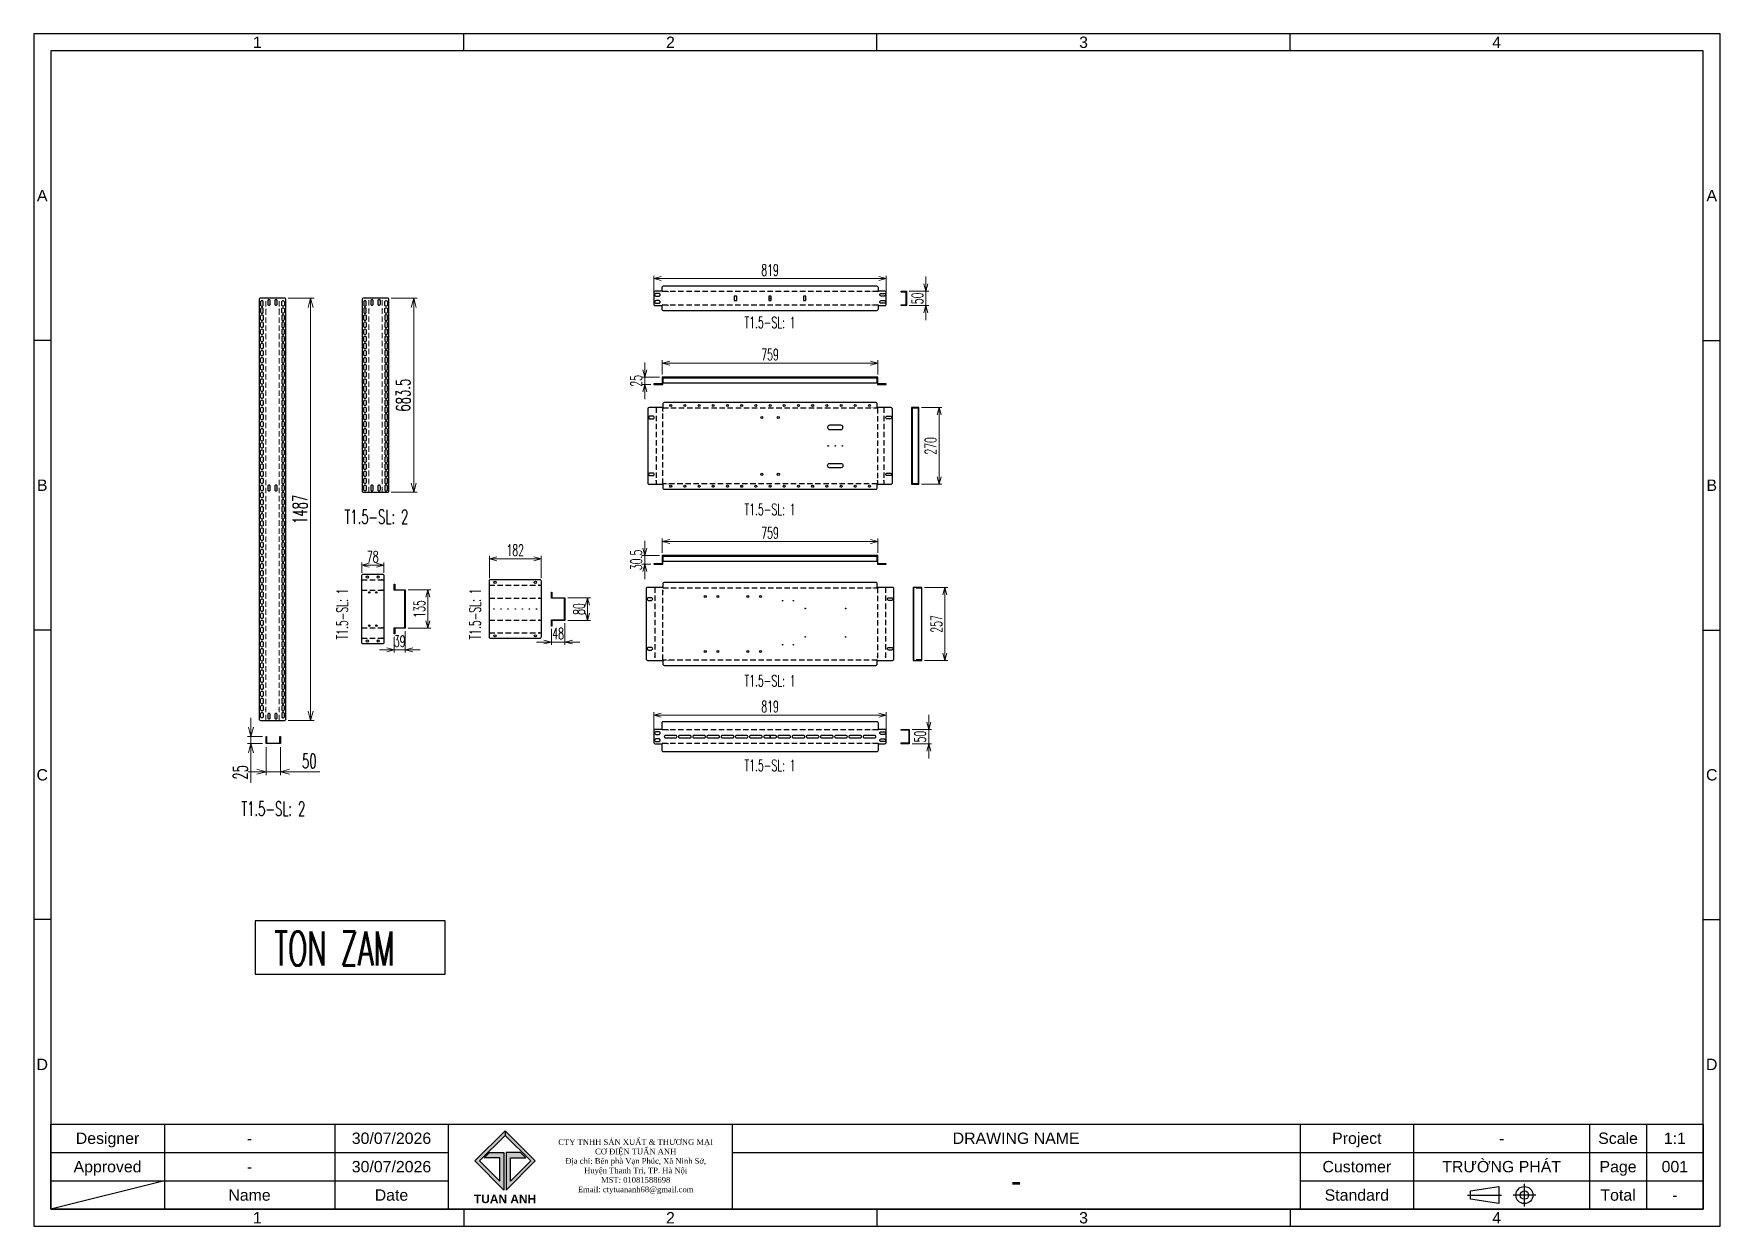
# Model space of a CAD drawing. Header units: millimetres. Extents: x 28713 to 59118, y -54378 to -19615.
# Drawn here: x 53178 to 59118, y -27993 to -23793 of the extents above; entities that cross this region are included whole.
import ezdxf
from ezdxf.enums import TextEntityAlignment as Align

# ---------------------------------------------------------------- set-up
doc = ezdxf.new("R2010")
doc.units = ezdxf.units.MM
doc.header["$LTSCALE"] = 3
doc.linetypes.add('HIDDEN', pattern=[9.525, 6.35, -3.175])
doc.layers.add('@.DM. NÉT ĐỨT', color=8, linetype='HIDDEN', lineweight=9)
for name, color, linetype in [('@.HIDDEN', 8, 'HIDDEN'), ('@.TEXT', 7, 'Continuous'), ('@.VISIBLE', 7, 'Continuous'), ('dim', 7, 'Continuous'), ('S-DIM', 7, 'Continuous')]:
    doc.layers.add(name, color=color, linetype=linetype)
doc.styles.add('Ann_w01', font='romans.shx', dxfattribs={"width": 0.6, "bigfont": 'chineset.shx'})
doc.styles.add('Arial', font='arial.ttf')
doc.dimstyles.new('Dim 01_SC20', dxfattribs={"dimscale": 20, "dimtxt": 2, "dimasz": 1.3, "dimexe": 0.5, "dimexo": 0.5, "dimgap": 0.5, "dimtad": 1, "dimdec": 1, "dimzin": 12, "dimdsep": 46, "dimtxsty": 'Ann_w01', "dimblk": 'OPEN30', "dimcen": 1.5, "dimclrd": 6, "dimclre": 6, "dimclrt": 3, "dimadec": 1, "dimazin": 3, "dimtm": 1e-09, "dimtfac": 1, "dimtdec": 1, "dimtix": 1, "dimtmove": 0, "dimatfit": 3, "dimldrblk": 'OPEN30', "dimfxl": 1, "dimtolj": 1, "dimlwd": 20, "dimlwe": 20, "dimarcsym": 0})
doc.dimstyles.new('Dim 01_SC25', dxfattribs={"dimscale": 25, "dimtxt": 2, "dimasz": 1.3, "dimexe": 0.5, "dimexo": 0.5, "dimgap": 0.5, "dimtad": 1, "dimdec": 1, "dimzin": 12, "dimdsep": 46, "dimtxsty": 'Ann_w01', "dimblk": 'OPEN30', "dimcen": 1.5, "dimclrd": 6, "dimclre": 6, "dimclrt": 3, "dimadec": 1, "dimazin": 3, "dimtm": 1e-09, "dimtfac": 1, "dimtdec": 1, "dimtmove": 0, "dimatfit": 3, "dimldrblk": 'OPEN30', "dimfxl": 1, "dimtolj": 1, "dimlwd": 20, "dimlwe": 20, "dimarcsym": 0})

msp = doc.modelspace()

# ---------------------------------------------------------------- texts
at = {"layer": '@.VISIBLE', "color": 1, "style": 'Ann_w01', "width": 0.6}
for s, height, p in [('T1.5-SL: 1', 40, (55771.81, -24810.08)), ('T1.5-SL: 1', 40, (55771.81, -25468.46)), ('T1.5-SL: 1', 40, (55771.81, -26071.99)), ('T1.5-SL: 1', 40, (55771.81, -26370.07)), ('TON ZAM', 119.532, (54237.38, -27014.94))]:
    msp.add_text(s, height=height, dxfattribs=at).set_placement(p, align=Align.MIDDLE_CENTER)
for p in [(54264.89, -25836.69), (54732.72, -25836.69)]:
    msp.add_text('T1.5-SL: 1', height=40, rotation=90, dxfattribs=at).set_placement(p, align=Align.MIDDLE_CENTER)
at = {"layer": 'dim', "color": 1, "style": 'Ann_w01', "width": 0.6}
for p in [(54385.31, -25494.52), (54022.2, -26522.58)]:
    msp.add_text('T1.5-SL: 2', height=50, dxfattribs=at).set_placement(p, align=Align.MIDDLE_CENTER)

# ---------------------------------------------------------------- blocks, each defined once
blk = doc.blocks.new('_Open30')
at = {"color": 0, "linetype": 'ByBlock', "lineweight": -2}
for p, q in [((-1, 0.27), (0, 0)), ((0, 0), (-1, -0.27)), ((0, 0), (-1, 0))]:
    blk.add_line(p, q, dxfattribs=at)
blk = doc.blocks.new('*D103')
at = {"layer": 'Defpoints', "color": 0, "transparency": 16777216}
for p in [(53997.2, -26292.6), (54047.2, -26292.6), (54047.2, -26392.1)]:
    blk.add_point(p, dxfattribs=at)
at = {"layer": 'dim', "color": 6, "lineweight": 20, "transparency": 16777216}
for p, q in [((53997.2, -26305.1), (53997.2, -26404.6)), ((54047.2, -26305.1), (54047.2, -26404.6)), ((53964.7, -26392.1), (53932.2, -26392.1)), ((53997.2, -26392.1), (54047.2, -26392.1)), ((54079.7, -26392.1), (54185.8, -26392.1))]:
    blk.add_line(p, q, dxfattribs=at)
at = {"layer": 'dim', "color": 6, "lineweight": 20, "transparency": 16777216, "xscale": 32.5, "yscale": 32.5, "zscale": 32.5}
blk.add_blockref('_Open30', (53997.2, -26392.1), dxfattribs=at)
at = {"layer": 'dim', "color": 6, "lineweight": 20, "transparency": 16777216, "xscale": 32.5, "yscale": 32.5, "zscale": 32.5, "rotation": 180}
blk.add_blockref('_Open30', (54047.2, -26392.1), dxfattribs=at)
at = {"layer": 'dim', "color": 3, "transparency": 16777216, "insert": (54149, -26354.6), "char_height": 50, "attachment_point": 5, "style": 'Ann_w01'}
blk.add_mtext('\\A1;50', dxfattribs=at)
blk = doc.blocks.new('*D104')
at = {"layer": 'Defpoints', "color": 0, "transparency": 16777216}
for p in [(53943.6, -26292.6), (53997.2, -26267.6), (53997.2, -26292.6)]:
    blk.add_point(p, dxfattribs=at)
at = {"layer": 'dim', "color": 6, "lineweight": 20, "transparency": 16777216}
for p, q in [((53943.6, -26235.1), (53943.6, -26202.6)), ((53984.7, -26267.6), (53931.1, -26267.6)), ((53984.7, -26292.6), (53931.1, -26292.6)), ((53943.6, -26267.6), (53943.6, -26292.6)), ((53943.6, -26325.1), (53943.6, -26431.2))]:
    blk.add_line(p, q, dxfattribs=at)
at = {"layer": 'dim', "color": 6, "lineweight": 20, "transparency": 16777216, "xscale": 32.5, "yscale": 32.5, "zscale": 32.5}
for p, rotation in [((53943.6, -26267.6), 270), ((53943.6, -26292.6), 90)]:
    blk.add_blockref('_Open30', p, dxfattribs=dict(at, rotation=rotation))
at = {"layer": 'dim', "color": 3, "transparency": 16777216, "insert": (53906.1, -26394.4), "char_height": 50, "attachment_point": 5, "rotation": 90, "style": 'Ann_w01'}
blk.add_mtext('\\A1;25', dxfattribs=at)
blk = doc.blocks.new('*D105')
at = {"layer": 'Defpoints', "color": 0, "transparency": 16777216}
for p in [(54061.6, -24724.4), (54153.7, -24724.4), (54061.6, -26211.4)]:
    blk.add_point(p, dxfattribs=at)
at = {"layer": 'dim', "color": 6, "lineweight": 20, "transparency": 16777216}
for p, q in [((54074.1, -24724.4), (54166.2, -24724.4)), ((54153.7, -26178.9), (54153.7, -24756.9)), ((54074.1, -26211.4), (54166.2, -26211.4))]:
    blk.add_line(p, q, dxfattribs=at)
at = {"layer": 'dim', "color": 6, "lineweight": 20, "transparency": 16777216, "xscale": 32.5, "yscale": 32.5, "zscale": 32.5}
for p, rotation in [((54153.7, -24724.4), 90), ((54153.7, -26211.4), 270)]:
    blk.add_blockref('_Open30', p, dxfattribs=dict(at, rotation=rotation))
at = {"layer": 'dim', "color": 3, "transparency": 16777216, "insert": (54116.2, -25467.9), "char_height": 50, "attachment_point": 5, "rotation": 90, "style": 'Ann_w01'}
blk.add_mtext('\\A1;1487', dxfattribs=at)
blk = doc.blocks.new('*D211')
at = {"layer": 'Defpoints', "color": 0, "transparency": 16777216}
for p in [(54424.7, -24724.4), (54516.9, -24724.4), (54424.7, -25407.9)]:
    blk.add_point(p, dxfattribs=at)
at = {"layer": 'dim', "color": 6, "lineweight": 20, "transparency": 16777216}
for p, q in [((54437.2, -24724.4), (54529.4, -24724.4)), ((54516.9, -25375.4), (54516.9, -24756.9)), ((54437.2, -25407.9), (54529.4, -25407.9))]:
    blk.add_line(p, q, dxfattribs=at)
at = {"layer": 'dim', "color": 6, "lineweight": 20, "transparency": 16777216, "xscale": 32.5, "yscale": 32.5, "zscale": 32.5}
for p, rotation in [((54516.9, -24724.4), 90), ((54516.9, -25407.9), 270)]:
    blk.add_blockref('_Open30', p, dxfattribs=dict(at, rotation=rotation))
at = {"layer": 'dim', "color": 3, "transparency": 16777216, "insert": (54479.4, -25066.2), "char_height": 50, "attachment_point": 5, "rotation": 90, "style": 'Ann_w01'}
blk.add_mtext('\\A1;683.5', dxfattribs=at)
blk = doc.blocks.new('Standard ISO')
at = {"color": 6}
for p, q in [((-6, 0), (0, 0)), ((6, 0), (2, 0)), ((4, -2), (4, 2))]:
    blk.add_line(p, q, dxfattribs=at)
blk.add_lwpolyline([(-0.5, 1.5), (-0.5, -1.5), (-5.5, -0.75), (-5.5, 0.75), (-0.5, 1.5)])
for radius in [1.5, 0.75]:
    blk.add_circle((4, 0), radius)
blk = doc.blocks.new('A$C4dbb82d6')
at = {"layer": '@.VISIBLE'}
h = blk.add_hatch(color=30, dxfattribs=at)
h.dxf.hatch_style = 1
h.paths.add_polyline_path([(0.21, 4.97), (3.62, 1.56), (3.62, 5.97), (1.92, 5.97), (1.3, 5.35), (3.12, 5.35), (3.12, 2.59), (0.74, 4.97), (3.75, 7.98), (3.75, 8.51)])
h = blk.add_hatch(color=150, dxfattribs=at)
h.dxf.hatch_style = 1
h.paths.add_polyline_path([(6.76, 4.97), (4.37, 2.59), (4.37, 5.35), (6.2, 5.35), (5.58, 5.97), (3.88, 5.97), (3.88, 1.56), (7.29, 4.97), (3.75, 8.51), (3.75, 7.98)])
at = {"layer": '@.VISIBLE', "color": 30}
blk.add_lwpolyline([(3.62, 5.97), (3.62, 1.56), (0.21, 4.97), (3.75, 8.51), (3.75, 7.98), (0.74, 4.97), (3.12, 2.59), (3.12, 5.35), (1.3, 5.35), (1.92, 5.97)], close=True, dxfattribs=at)
at = {"layer": '@.VISIBLE', "color": 150}
blk.add_lwpolyline([(3.88, 5.97), (3.88, 1.56), (7.29, 4.97), (3.75, 8.51), (3.75, 7.98), (6.76, 4.97), (4.37, 2.59), (4.37, 5.35), (6.2, 5.35), (5.58, 5.97)], close=True, dxfattribs=at)
at = {"layer": '@.VISIBLE', "color": 30, "insert": (3.75, 0.51), "char_height": 1, "attachment_point": 5, "style": 'Ann_w01'}
blk.add_mtext_dynamic_manual_height_columns('{\\fArial|b1|i0|c0|p34;\\W1;TUAN ANH}', width=7.5, gutter_width=49.6, heights=[0], dxfattribs=at)
blk = doc.blocks.new('KHUNG BAN VE (Made by Tung)')
at = {"layer": '@.VISIBLE', "color": 8}
for p, q in [((75.75, 207), (75.75, 210)), ((148.5, 207), (148.5, 210)), ((221.25, 207), (221.25, 210)), ((3, 156), (0, 156)), ((294, 156), (297, 156)), ((3, 105), (0, 105)), ((294, 105), (297, 105)), ((3, 54), (0, 54)), ((294, 54), (297, 54)), ((23, 18), (23, 3)), ((53, 18), (53, 3)), ((73, 18), (73, 3)), ((123, 18), (123, 3)), ((223, 18), (223, 3)), ((243, 18), (243, 3)), ((274, 18), (274, 3)), ((284, 18), (284, 3)), ((3, 13), (73, 13)), ((123, 13), (294, 13)), ((3, 8), (73, 8)), ((23, 8), (3, 3)), ((223, 8), (294, 8)), ((75.75, 3), (75.75, 0)), ((148.5, 3), (148.5, 0)), ((221.25, 3), (221.25, 0))]:
    blk.add_line(p, q, dxfattribs=at)
for points in [[(0, 0), (297, 0), (297, 210), (0, 210)], [(3, 3), (294, 3), (294, 207), (3, 207)], [(3, 18), (294, 18), (294, 3), (3, 3)]]:
    blk.add_lwpolyline(points, close=True, dxfattribs=at)
at = {"xscale": 1.5, "yscale": 1.5, "zscale": 1.5}
blk.add_blockref('A$C4dbb82d6', (77.375, 4.041), dxfattribs=at)
blk.add_blockref('Standard ISO', (258.5, 5.5))
at = {"layer": '@.TEXT', "color": 1, "style": 'Arial'}
for s, p in [('1', (39.375, 208.5)), ('2', (112.125, 208.5)), ('3', (184.875, 208.5)), ('4', (257.625, 208.5)), ('A', (1.5, 181.5)), ('A', (295.5, 181.5)), ('B', (1.5, 130.5)), ('B', (295.5, 130.5)), ('C', (1.5, 79.5)), ('C', (295.5, 79.5)), ('D', (1.5, 28.5)), ('D', (295.5, 28.5)), ('30/07/2026', (63, 15.5)), ('30/07/2026', (63, 10.5)), ('1', (39.375, 1.5)), ('2', (112.125, 1.5)), ('3', (184.875, 1.5)), ('4', (257.625, 1.5))]:
    blk.add_text(s, height=2, dxfattribs=at).set_placement(p, align=Align.MIDDLE_CENTER)
at = {"layer": '@.TEXT', "color": 2, "style": 'Arial'}
for s, p in [('Designer', (13, 15.5)), ('DRAWING NAME', (173, 15.5)), ('Project', (233, 15.5)), ('Scale', (279, 15.5)), ('Approved', (13, 10.5)), ('Customer', (233, 10.5)), ('Page', (279, 10.5)), ('Name', (38, 5.5)), ('Date', (63, 5.5)), ('Standard', (233, 5.5)), ('Total', (279, 5.5))]:
    blk.add_text(s, height=2, dxfattribs=at).set_placement(p, align=Align.MIDDLE_CENTER)
at = {"layer": '@.TEXT', "color": 1, "style": 'Arial'}
for tag, height, p in [('DESIGNER_NAME', 2, (38, 15.5)), ('PROJECT_CODE', 2, (258.5, 15.5)), ('SCALE', 2, (289, 15.5)), ('APPROVED_NAME', 2, (38, 10.5)), ('DRAWING_NAME', 4, (173, 8)), ('CUSTOMER_NAME', 2, (258.5, 10.5)), ('PAGE', 2, (289, 10.5)), ('TOTAL', 2, (289, 5.5))]:
    blk.add_attdef(tag, text='', height=height, dxfattribs=at).set_placement(p, align=Align.MIDDLE_CENTER)
at = {"layer": '@.VISIBLE', "color": 30, "insert": (106, 10.5), "char_height": 1, "attachment_point": 5, "style": 'Ann_w01'}
blk.add_mtext_dynamic_manual_height_columns('{\\fTimes New Roman|b0|i0|c0|p18;\\W1;CTY TNHH SẢN XUẤT & THƯƠNG MẠI CƠ ĐIỆN TUẤN ANH\\PĐịa chỉ: Bến phà Vạn Phúc, Xã Ninh Sở, Huyện Thanh Trì, TP. Hà Nội\\PMST: 01081588698\\PEmail: ctytuananh68@gmail.com}', width=28.70976, gutter_width=99.197, heights=[0], dxfattribs=at)
blk = doc.blocks.new('*D214')
at = {"layer": 'Defpoints', "color": 0, "transparency": 16777216}
for p in [(54487.2, -25751.7), (54566.7, -25751.7), (54487.2, -25886.7)]:
    blk.add_point(p, dxfattribs=at)
at = {"layer": 'dim', "color": 6, "lineweight": 20, "transparency": 16777216}
for p, q in [((54497.2, -25751.7), (54576.7, -25751.7)), ((54566.7, -25860.7), (54566.7, -25777.7)), ((54497.2, -25886.7), (54576.7, -25886.7))]:
    blk.add_line(p, q, dxfattribs=at)
at = {"layer": 'dim', "color": 6, "lineweight": 20, "transparency": 16777216, "xscale": 26, "yscale": 26, "zscale": 26}
for p, rotation in [((54566.7, -25751.7), 90), ((54566.7, -25886.7), 270)]:
    blk.add_blockref('_Open30', p, dxfattribs=dict(at, rotation=rotation))
at = {"layer": 'dim', "color": 3, "transparency": 16777216, "insert": (54536.7, -25819.2), "char_height": 40, "attachment_point": 5, "rotation": 90, "style": 'Ann_w01'}
blk.add_mtext('\\A1;135', dxfattribs=at)
blk = doc.blocks.new('*D215')
at = {"layer": 'Defpoints', "color": 0, "transparency": 16777216}
for p in [(54487.2, -25886.7), (54448.2, -25906.7), (54487.2, -25962.8)]:
    blk.add_point(p, dxfattribs=at)
at = {"layer": 'dim', "color": 6, "lineweight": 20, "transparency": 16777216}
for p, q in [((54487.2, -25896.7), (54487.2, -25972.8)), ((54448.2, -25916.7), (54448.2, -25972.8)), ((54422.2, -25962.8), (54396.2, -25962.8)), ((54448.2, -25962.8), (54487.2, -25962.8)), ((54513.2, -25962.8), (54539.2, -25962.8))]:
    blk.add_line(p, q, dxfattribs=at)
at = {"layer": 'dim', "color": 6, "lineweight": 20, "transparency": 16777216, "xscale": 26, "yscale": 26, "zscale": 26}
blk.add_blockref('_Open30', (54448.2, -25962.8), dxfattribs=at)
at = {"layer": 'dim', "color": 6, "lineweight": 20, "transparency": 16777216, "xscale": 26, "yscale": 26, "zscale": 26, "rotation": 180}
blk.add_blockref('_Open30', (54487.2, -25962.8), dxfattribs=at)
at = {"layer": 'dim', "color": 3, "transparency": 16777216, "insert": (54467.7, -25932.8), "char_height": 40, "attachment_point": 5, "style": 'Ann_w01'}
blk.add_mtext('\\A1;39', dxfattribs=at)
blk = doc.blocks.new('*D216')
at = {"layer": 'Defpoints', "color": 0, "transparency": 16777216}
for p in [(54333.5, -25664.8), (54333.5, -25701.4), (54411.5, -25701.4)]:
    blk.add_point(p, dxfattribs=at)
at = {"layer": 'dim', "color": 6, "lineweight": 20, "transparency": 16777216}
for p, q in [((54333.5, -25691.4), (54333.5, -25654.8)), ((54411.5, -25691.4), (54411.5, -25654.8)), ((54385.5, -25664.8), (54359.5, -25664.8))]:
    blk.add_line(p, q, dxfattribs=at)
at = {"layer": 'dim', "color": 6, "lineweight": 20, "transparency": 16777216, "xscale": 26, "yscale": 26, "zscale": 26, "rotation": 180}
blk.add_blockref('_Open30', (54333.5, -25664.8), dxfattribs=at)
at = {"layer": 'dim', "color": 6, "lineweight": 20, "transparency": 16777216, "xscale": 26, "yscale": 26, "zscale": 26}
blk.add_blockref('_Open30', (54411.5, -25664.8), dxfattribs=at)
at = {"layer": 'dim', "color": 3, "transparency": 16777216, "insert": (54372.5, -25634.8), "char_height": 40, "attachment_point": 5, "style": 'Ann_w01'}
blk.add_mtext('\\A1;78', dxfattribs=at)
blk = doc.blocks.new('Oval 20x9')
at = {"layer": '@.VISIBLE', "color": 2}
blk.add_lwpolyline([(-5.5, -4.5), (5.5, -4.5, 0.414214), (10, 0), (10, 0, 0.414214), (5.5, 4.5), (-5.5, 4.5, 0.414214), (-10, 0), (-10, 0, 0.414214)], format="xyb", close=True, dxfattribs=at)
blk = doc.blocks.new('*D217')
at = {"layer": 'Defpoints', "color": 0, "transparency": 16777216}
for p in [(55392.3, -25003), (56151.3, -24953.1), (56151.3, -25003)]:
    blk.add_point(p, dxfattribs=at)
at = {"layer": 'dim', "color": 6, "lineweight": 20, "transparency": 16777216}
for p, q in [((55392.3, -24993), (55392.3, -24943.1)), ((56151.3, -24993), (56151.3, -24943.1)), ((55418.3, -24953.1), (56125.3, -24953.1))]:
    blk.add_line(p, q, dxfattribs=at)
at = {"layer": 'dim', "color": 6, "lineweight": 20, "transparency": 16777216, "xscale": 26, "yscale": 26, "zscale": 26, "rotation": 180}
blk.add_blockref('_Open30', (55392.3, -24953.1), dxfattribs=at)
at = {"layer": 'dim', "color": 6, "lineweight": 20, "transparency": 16777216, "xscale": 26, "yscale": 26, "zscale": 26}
blk.add_blockref('_Open30', (56151.3, -24953.1), dxfattribs=at)
at = {"layer": 'dim', "color": 3, "transparency": 16777216, "insert": (55771.8, -24923.1), "char_height": 40, "attachment_point": 5, "style": 'Ann_w01'}
blk.add_mtext('\\A1;759', dxfattribs=at)
blk = doc.blocks.new('*D218')
at = {"layer": 'Defpoints', "color": 0, "transparency": 16777216}
for p in [(55330.5, -25003), (55392.3, -25003), (55362.3, -25028)]:
    blk.add_point(p, dxfattribs=at)
at = {"layer": 'dim', "color": 6, "lineweight": 20, "transparency": 16777216}
for p, q in [((55382.3, -25003), (55320.5, -25003)), ((55330.5, -24977), (55330.5, -24951)), ((55330.5, -25028), (55330.5, -25003)), ((55352.3, -25028), (55320.5, -25028)), ((55330.5, -25054), (55330.5, -25080))]:
    blk.add_line(p, q, dxfattribs=at)
at = {"layer": 'dim', "color": 6, "lineweight": 20, "transparency": 16777216, "xscale": 26, "yscale": 26, "zscale": 26}
for p, rotation in [((55330.5, -25003), 270), ((55330.5, -25028), 90)]:
    blk.add_blockref('_Open30', p, dxfattribs=dict(at, rotation=rotation))
at = {"layer": 'dim', "color": 3, "transparency": 16777216, "insert": (55300.5, -25015.5), "char_height": 40, "attachment_point": 5, "rotation": 90, "style": 'Ann_w01'}
blk.add_mtext('\\A1;25', dxfattribs=at)
blk = doc.blocks.new('*D219')
at = {"layer": 'Defpoints', "color": 0, "transparency": 16777216}
for p in [(55362.3, -24655.3), (55362.3, -24745), (56181.3, -24745)]:
    blk.add_point(p, dxfattribs=at)
at = {"layer": 'dim', "color": 6, "lineweight": 20, "transparency": 16777216}
for p, q in [((55362.3, -24735), (55362.3, -24645.3)), ((56181.3, -24735), (56181.3, -24645.3)), ((56155.3, -24655.3), (55388.3, -24655.3))]:
    blk.add_line(p, q, dxfattribs=at)
at = {"layer": 'dim', "color": 6, "lineweight": 20, "transparency": 16777216, "xscale": 26, "yscale": 26, "zscale": 26, "rotation": 180}
blk.add_blockref('_Open30', (55362.3, -24655.3), dxfattribs=at)
at = {"layer": 'dim', "color": 6, "lineweight": 20, "transparency": 16777216, "xscale": 26, "yscale": 26, "zscale": 26}
blk.add_blockref('_Open30', (56181.3, -24655.3), dxfattribs=at)
at = {"layer": 'dim', "color": 3, "transparency": 16777216, "insert": (55771.8, -24625.3), "char_height": 40, "attachment_point": 5, "style": 'Ann_w01'}
blk.add_mtext('\\A1;819', dxfattribs=at)
blk = doc.blocks.new('*D220')
at = {"layer": 'Defpoints', "color": 0, "transparency": 16777216}
for p in [(55049.5, -25779.2), (55129, -25779.2), (55049.5, -25859.2)]:
    blk.add_point(p, dxfattribs=at)
at = {"layer": 'dim', "color": 6, "lineweight": 20, "transparency": 16777216}
for p, q in [((55059.5, -25779.2), (55139, -25779.2)), ((55129, -25833.2), (55129, -25805.2)), ((55059.5, -25859.2), (55139, -25859.2))]:
    blk.add_line(p, q, dxfattribs=at)
at = {"layer": 'dim', "color": 6, "lineweight": 20, "transparency": 16777216, "xscale": 26, "yscale": 26, "zscale": 26}
for p, rotation in [((55129, -25779.2), 90), ((55129, -25859.2), 270)]:
    blk.add_blockref('_Open30', p, dxfattribs=dict(at, rotation=rotation))
at = {"layer": 'dim', "color": 3, "transparency": 16777216, "insert": (55099, -25819.2), "char_height": 40, "attachment_point": 5, "rotation": 90, "style": 'Ann_w01'}
blk.add_mtext('\\A1;80', dxfattribs=at)
blk = doc.blocks.new('*D221')
at = {"layer": 'Defpoints', "color": 0, "transparency": 16777216}
for p in [(55001.5, -25879.2), (55049.5, -25859.2), (55049.5, -25935.3)]:
    blk.add_point(p, dxfattribs=at)
at = {"layer": 'dim', "color": 6, "lineweight": 20, "transparency": 16777216}
for p, q in [((55001.5, -25889.2), (55001.5, -25945.3)), ((55049.5, -25869.2), (55049.5, -25945.3)), ((54975.5, -25935.3), (54949.5, -25935.3)), ((55001.5, -25935.3), (55049.5, -25935.3)), ((55075.5, -25935.3), (55101.5, -25935.3))]:
    blk.add_line(p, q, dxfattribs=at)
at = {"layer": 'dim', "color": 6, "lineweight": 20, "transparency": 16777216, "xscale": 26, "yscale": 26, "zscale": 26}
blk.add_blockref('_Open30', (55001.5, -25935.3), dxfattribs=at)
at = {"layer": 'dim', "color": 6, "lineweight": 20, "transparency": 16777216, "xscale": 26, "yscale": 26, "zscale": 26, "rotation": 180}
blk.add_blockref('_Open30', (55049.5, -25935.3), dxfattribs=at)
at = {"layer": 'dim', "color": 3, "transparency": 16777216, "insert": (55025.5, -25905.3), "char_height": 40, "attachment_point": 5, "style": 'Ann_w01'}
blk.add_mtext('\\A1;48', dxfattribs=at)
blk = doc.blocks.new('*D222')
at = {"layer": 'Defpoints', "color": 0, "transparency": 16777216}
for p in [(54783.3, -25642.3), (54783.3, -25719.9), (54965.3, -25719.9)]:
    blk.add_point(p, dxfattribs=at)
at = {"layer": 'dim', "color": 6, "lineweight": 20, "transparency": 16777216}
for p, q in [((54783.3, -25709.9), (54783.3, -25632.3)), ((54939.3, -25642.3), (54809.3, -25642.3)), ((54965.3, -25709.9), (54965.3, -25632.3))]:
    blk.add_line(p, q, dxfattribs=at)
at = {"layer": 'dim', "color": 6, "lineweight": 20, "transparency": 16777216, "xscale": 26, "yscale": 26, "zscale": 26, "rotation": 180}
blk.add_blockref('_Open30', (54783.3, -25642.3), dxfattribs=at)
at = {"layer": 'dim', "color": 6, "lineweight": 20, "transparency": 16777216, "xscale": 26, "yscale": 26, "zscale": 26}
blk.add_blockref('_Open30', (54965.3, -25642.3), dxfattribs=at)
at = {"layer": 'dim', "color": 3, "transparency": 16777216, "insert": (54874.3, -25612.3), "char_height": 40, "attachment_point": 5, "style": 'Ann_w01'}
blk.add_mtext('\\A1;182', dxfattribs=at)
blk = doc.blocks.new('*D223')
at = {"layer": 'Defpoints', "color": 0, "transparency": 16777216}
for p in [(56151.3, -25581.1), (55392.3, -25631), (56151.3, -25631)]:
    blk.add_point(p, dxfattribs=at)
at = {"layer": 'dim', "color": 6, "lineweight": 20, "transparency": 16777216}
for p, q in [((55392.3, -25621), (55392.3, -25571.1)), ((55418.3, -25581.1), (56125.3, -25581.1)), ((56151.3, -25621), (56151.3, -25571.1))]:
    blk.add_line(p, q, dxfattribs=at)
at = {"layer": 'dim', "color": 6, "lineweight": 20, "transparency": 16777216, "xscale": 26, "yscale": 26, "zscale": 26, "rotation": 180}
blk.add_blockref('_Open30', (55392.3, -25581.1), dxfattribs=at)
at = {"layer": 'dim', "color": 6, "lineweight": 20, "transparency": 16777216, "xscale": 26, "yscale": 26, "zscale": 26}
blk.add_blockref('_Open30', (56151.3, -25581.1), dxfattribs=at)
at = {"layer": 'dim', "color": 3, "transparency": 16777216, "insert": (55771.8, -25551.1), "char_height": 40, "attachment_point": 5, "style": 'Ann_w01'}
blk.add_mtext('\\A1;759', dxfattribs=at)
blk = doc.blocks.new('*D224')
at = {"layer": 'Defpoints', "color": 0, "transparency": 16777216}
for p in [(55330.5, -25631), (55392.3, -25631), (55362.3, -25661.5)]:
    blk.add_point(p, dxfattribs=at)
at = {"layer": 'dim', "color": 6, "lineweight": 20, "transparency": 16777216}
for p, q in [((55330.5, -25605), (55330.5, -25579)), ((55382.3, -25631), (55320.5, -25631)), ((55330.5, -25661.5), (55330.5, -25631)), ((55352.3, -25661.5), (55320.5, -25661.5)), ((55330.5, -25687.5), (55330.5, -25713.5))]:
    blk.add_line(p, q, dxfattribs=at)
at = {"layer": 'dim', "color": 6, "lineweight": 20, "transparency": 16777216, "xscale": 26, "yscale": 26, "zscale": 26}
for p, rotation in [((55330.5, -25631), 270), ((55330.5, -25661.5), 90)]:
    blk.add_blockref('_Open30', p, dxfattribs=dict(at, rotation=rotation))
at = {"layer": 'dim', "color": 3, "transparency": 16777216, "insert": (55300.5, -25646.3), "char_height": 40, "attachment_point": 5, "rotation": 90, "style": 'Ann_w01'}
blk.add_mtext('\\A1;30.5', dxfattribs=at)
blk = doc.blocks.new('*D225')
at = {"layer": 'Defpoints', "color": 0, "transparency": 16777216}
for p in [(55362.3, -26192.6), (55362.3, -26288.6), (56181.3, -26288.6)]:
    blk.add_point(p, dxfattribs=at)
at = {"layer": 'dim', "color": 6, "lineweight": 20, "transparency": 16777216}
for p, q in [((55362.3, -26278.6), (55362.3, -26182.6)), ((56155.3, -26192.6), (55388.3, -26192.6)), ((56181.3, -26278.6), (56181.3, -26182.6))]:
    blk.add_line(p, q, dxfattribs=at)
at = {"layer": 'dim', "color": 6, "lineweight": 20, "transparency": 16777216, "xscale": 26, "yscale": 26, "zscale": 26, "rotation": 180}
blk.add_blockref('_Open30', (55362.3, -26192.6), dxfattribs=at)
at = {"layer": 'dim', "color": 6, "lineweight": 20, "transparency": 16777216, "xscale": 26, "yscale": 26, "zscale": 26}
blk.add_blockref('_Open30', (56181.3, -26192.6), dxfattribs=at)
at = {"layer": 'dim', "color": 3, "transparency": 16777216, "insert": (55771.8, -26162.6), "char_height": 40, "attachment_point": 5, "style": 'Ann_w01'}
blk.add_mtext('\\A1;819', dxfattribs=at)
blk = doc.blocks.new('*D226')
at = {"layer": 'Defpoints', "color": 0, "transparency": 16777216}
for p in [(56252, -24700), (56252, -24750), (56320.8, -24750)]:
    blk.add_point(p, dxfattribs=at)
at = {"layer": 'S-DIM', "color": 6, "lineweight": 20, "transparency": 16777216}
for p, q in [((56320.8, -24674), (56320.8, -24648)), ((56262, -24700), (56330.8, -24700)), ((56320.8, -24700), (56320.8, -24750)), ((56262, -24750), (56330.8, -24750)), ((56320.8, -24776), (56320.8, -24802))]:
    blk.add_line(p, q, dxfattribs=at)
at = {"layer": 'S-DIM', "color": 6, "lineweight": 20, "transparency": 16777216, "xscale": 26, "yscale": 26, "zscale": 26}
for p, rotation in [((56320.8, -24700), 270), ((56320.8, -24750), 90)]:
    blk.add_blockref('_Open30', p, dxfattribs=dict(at, rotation=rotation))
at = {"layer": 'S-DIM', "color": 3, "transparency": 16777216, "insert": (56290.8, -24725), "char_height": 40, "attachment_point": 5, "rotation": 90, "style": 'Ann_w01'}
blk.add_mtext('\\A1;50', dxfattribs=at)
blk = doc.blocks.new('*D227')
at = {"layer": 'Defpoints', "color": 0, "transparency": 16777216}
for p in [(56295.2, -25109.6), (56295.2, -25379.6), (56367.1, -25379.6)]:
    blk.add_point(p, dxfattribs=at)
at = {"layer": 'S-DIM', "color": 6, "lineweight": 20, "transparency": 16777216}
for p, q in [((56305.2, -25109.6), (56377.1, -25109.6)), ((56367.1, -25135.6), (56367.1, -25353.6)), ((56305.2, -25379.6), (56377.1, -25379.6))]:
    blk.add_line(p, q, dxfattribs=at)
at = {"layer": 'S-DIM', "color": 6, "lineweight": 20, "transparency": 16777216, "xscale": 26, "yscale": 26, "zscale": 26}
for p, rotation in [((56367.1, -25109.6), 90), ((56367.1, -25379.6), 270)]:
    blk.add_blockref('_Open30', p, dxfattribs=dict(at, rotation=rotation))
at = {"layer": 'S-DIM', "color": 3, "transparency": 16777216, "insert": (56337.1, -25244.6), "char_height": 40, "attachment_point": 5, "rotation": 90, "style": 'Ann_w01'}
blk.add_mtext('\\A1;270', dxfattribs=at)
blk = doc.blocks.new('*D228')
at = {"layer": 'Defpoints', "color": 0, "transparency": 16777216}
for p in [(56306.2, -25743.1), (56306.2, -26000.1), (56387.5, -26000.1)]:
    blk.add_point(p, dxfattribs=at)
at = {"layer": 'S-DIM', "color": 6, "lineweight": 20, "transparency": 16777216}
for p, q in [((56316.2, -25743.1), (56397.5, -25743.1)), ((56387.5, -25769.1), (56387.5, -25974.1)), ((56316.2, -26000.1), (56397.5, -26000.1))]:
    blk.add_line(p, q, dxfattribs=at)
at = {"layer": 'S-DIM', "color": 6, "lineweight": 20, "transparency": 16777216, "xscale": 26, "yscale": 26, "zscale": 26}
for p, rotation in [((56387.5, -25743.1), 90), ((56387.5, -26000.1), 270)]:
    blk.add_blockref('_Open30', p, dxfattribs=dict(at, rotation=rotation))
at = {"layer": 'S-DIM', "color": 3, "transparency": 16777216, "insert": (56357.5, -25871.6), "char_height": 40, "attachment_point": 5, "rotation": 90, "style": 'Ann_w01'}
blk.add_mtext('\\A1;257', dxfattribs=at)
blk = doc.blocks.new('*D229')
at = {"layer": 'Defpoints', "color": 0, "transparency": 16777216}
for p in [(56262, -26243.6), (56262, -26293.6), (56330.5, -26293.6)]:
    blk.add_point(p, dxfattribs=at)
at = {"layer": 'S-DIM', "color": 6, "lineweight": 20, "transparency": 16777216}
for p, q in [((56330.5, -26217.6), (56330.5, -26191.6)), ((56272, -26243.6), (56340.5, -26243.6)), ((56330.5, -26243.6), (56330.5, -26293.6)), ((56272, -26293.6), (56340.5, -26293.6)), ((56330.5, -26319.6), (56330.5, -26345.6))]:
    blk.add_line(p, q, dxfattribs=at)
at = {"layer": 'S-DIM', "color": 6, "lineweight": 20, "transparency": 16777216, "xscale": 26, "yscale": 26, "zscale": 26}
for p, rotation in [((56330.5, -26243.6), 270), ((56330.5, -26293.6), 90)]:
    blk.add_blockref('_Open30', p, dxfattribs=dict(at, rotation=rotation))
at = {"layer": 'S-DIM', "color": 3, "transparency": 16777216, "insert": (56300.5, -26268.6), "char_height": 40, "attachment_point": 5, "rotation": 90, "style": 'Ann_w01'}
blk.add_mtext('\\A1;50', dxfattribs=at)

# ---------------------------------------------------------------- dimensions: what is measured, and where the dimension line sits
at = {"layer": 'dim'}
for base, p1, p2, dimstyle, picture, middle in [((55362.31, -24655.29), (56181.31, -24745.04), (55362.31, -24745.04), 'Dim 01_SC20', '*D219', (55771.81, -24625.29)), ((56151.31, -24953.13), (55392.31, -25003.05), (56151.31, -25003.05), 'Dim 01_SC20', '*D217', (55771.81, -24923.13)), ((56151.31, -25581.11), (55392.31, -25631.03), (56151.31, -25631.03), 'Dim 01_SC20', '*D223', (55771.81, -25551.11)), ((55362.31, -26192.64), (56181.31, -26288.58), (55362.31, -26288.58), 'Dim 01_SC20', '*D225', (55771.81, -26162.64)), ((54047.2, -26392.15), (53997.2, -26292.62), (54047.2, -26292.62), 'Dim 01_SC25', '*D103', (54148.99, -26354.65))]:
    dim = msp.add_linear_dim(base=base, p1=p1, p2=p2, dimstyle=dimstyle, dxfattribs=at)
    dim.commit()
    dim.dimension.update_dxf_attribs({"geometry": picture, "text_midpoint": middle})
for base, p1, p2, angle, dimstyle, picture, middle in [((54153.75, -24724.41), (54061.6, -26211.41), (54061.6, -24724.41), 90, 'Dim 01_SC25', '*D105', (54116.25, -25467.91)), ((54516.85, -24724.41), (54424.71, -25407.91), (54424.71, -24724.41), 90, 'Dim 01_SC25', '*D211', (54479.35, -25066.16)), ((55330.48, -25003.05), (55362.31, -25028.05), (55392.31, -25003.05), 90, 'Dim 01_SC20', '*D218', (55300.48, -25015.55)), ((54783.26, -25642.27), (54965.26, -25719.89), (54783.26, -25719.89), 180, 'Dim 01_SC20', '*D222', (54874.26, -25612.27)), ((55330.48, -25631.03), (55362.31, -25661.53), (55392.31, -25631.03), 90, 'Dim 01_SC20', '*D224', (55300.48, -25646.28)), ((54333.5, -25664.77), (54411.5, -25701.39), (54333.5, -25701.39), 180, 'Dim 01_SC20', '*D216', (54372.5, -25634.77)), ((54566.73, -25751.69), (54487.21, -25886.69), (54487.21, -25751.69), 90, 'Dim 01_SC20', '*D214', (54536.73, -25819.19)), ((55129.05, -25779.19), (55049.53, -25859.19), (55049.53, -25779.19), 90, 'Dim 01_SC20', '*D220', (55099.05, -25819.19)), ((54487.21, -25962.81), (54448.21, -25906.69), (54487.21, -25886.69), 180, 'Dim 01_SC20', '*D215', (54467.71, -25932.81)), ((55049.53, -25935.31), (55001.53, -25879.19), (55049.53, -25859.19), 180, 'Dim 01_SC20', '*D221', (55025.53, -25905.31)), ((53943.57, -26292.62), (53997.2, -26267.62), (53997.2, -26292.62), 90, 'Dim 01_SC25', '*D104', (53906.07, -26394.41))]:
    dim = msp.add_linear_dim(base=base, p1=p1, p2=p2, angle=angle, dimstyle=dimstyle, dxfattribs=at)
    dim.commit()
    dim.dimension.update_dxf_attribs({"geometry": picture, "text_midpoint": middle})
at = {"layer": 'S-DIM'}
for base, p1, p2, picture, middle in [((56320.8, -24750.04), (56252.02, -24700.04), (56252.02, -24750.04), '*D226', (56290.8, -24725.04)), ((56367.11, -25379.6), (56295.25, -25109.6), (56295.25, -25379.6), '*D227', (56337.11, -25244.6)), ((56387.52, -26000.08), (56306.25, -25743.08), (56306.25, -26000.08), '*D228', (56357.52, -25871.58)), ((56330.5, -26293.58), (56262.02, -26243.58), (56262.02, -26293.58), '*D229', (56300.5, -26268.58))]:
    dim = msp.add_linear_dim(base=base, p1=p1, p2=p2, angle=90, dimstyle='Dim 01_SC20', dxfattribs=at)
    dim.commit()
    dim.dimension.update_dxf_attribs({"geometry": picture, "text_midpoint": middle})

# ---------------------------------------------------------------- linework, layer by layer
at = {"color": 1}
for p, q in [((53995.8, -24761.89), (53995.8, -24763.89)), ((54043, -24761.89), (54043, -24763.89)), ((54358.91, -24761.89), (54358.91, -24763.89)), ((54406.11, -24761.89), (54406.11, -24763.89)), ((54358.91, -25370.43), (54358.91, -25368.43)), ((54406.11, -25370.43), (54406.11, -25368.43)), ((53995.8, -26173.93), (53995.8, -26171.93)), ((54043, -26173.93), (54043, -26171.93))]:
    msp.add_line(p, q, dxfattribs=at)
for p, q in [((56271.75, -25109.6), (56271.75, -25379.6)), ((56270.25, -25144.6), (56271.75, -25144.6)), ((56270.25, -25344.6), (56271.75, -25344.6)), ((56277.25, -25743.08), (56277.25, -26000.08)), ((56275.75, -25784.08), (56277.25, -25784.08)), ((56275.75, -25959.08), (56277.25, -25959.08))]:
    msp.add_line(p, q)
for points in [[(54061.6, -26211.41, 0.4142136), (54066.6, -26206.41), (54066.6, -24729.41, 0.4142136), (54061.6, -24724.41), (53977.2, -24724.41, 0.4142136), (53972.2, -24729.41), (53972.2, -26206.41, 0.4142136), (53977.2, -26211.41)], [(53986.7, -24748.41), (53986.7, -24737.41, 0.4142136), (53982.2, -24732.91), (53982.2, -24732.91, 0.4142136), (53977.7, -24737.41), (53977.7, -24748.41, 0.4142136), (53982.2, -24752.91), (53982.2, -24752.91, 0.4142136)], [(53986.7, -24773.41), (53986.7, -24762.41, 0.4142136), (53982.2, -24757.91), (53982.2, -24757.91, 0.4142136), (53977.7, -24762.41), (53977.7, -24773.41, 0.4142136), (53982.2, -24777.91), (53982.2, -24777.91, 0.4142136)], [(54011.4, -24744.91), (54011.4, -24733.91, 0.4142136), (54006.9, -24729.41), (54006.9, -24729.41, 0.4142136), (54002.4, -24733.91), (54002.4, -24744.91, 0.4142136), (54006.9, -24749.41), (54006.9, -24749.41, 0.4142136)], [(54036.4, -24744.91), (54036.4, -24733.91, 0.4142136), (54031.9, -24729.41), (54031.9, -24729.41, 0.4142136), (54027.4, -24733.91), (54027.4, -24744.91, 0.4142136), (54031.9, -24749.41), (54031.9, -24749.41, 0.4142136)], [(54052.1, -24748.41), (54052.1, -24737.41, -0.4142136), (54056.6, -24732.91), (54056.6, -24732.91, -0.4142136), (54061.1, -24737.41), (54061.1, -24748.41, -0.4142136), (54056.6, -24752.91), (54056.6, -24752.91, -0.4142136)], [(54052.1, -24773.41), (54052.1, -24762.41, -0.4142136), (54056.6, -24757.91), (54056.6, -24757.91, -0.4142136), (54061.1, -24762.41), (54061.1, -24773.41, -0.4142136), (54056.6, -24777.91), (54056.6, -24777.91, -0.4142136)], [(54424.71, -25407.91, 0.4142136), (54429.71, -25402.91), (54429.71, -24729.41, 0.4142136), (54424.71, -24724.41), (54340.31, -24724.41, 0.4142136), (54335.31, -24729.41), (54335.31, -25402.91, 0.4142136), (54340.31, -25407.91)], [(54349.81, -24748.41), (54349.81, -24737.41, 0.4142136), (54345.31, -24732.91), (54345.31, -24732.91, 0.4142136), (54340.81, -24737.41), (54340.81, -24748.41, 0.4142136), (54345.31, -24752.91), (54345.31, -24752.91, 0.4142136)], [(54349.81, -24773.41), (54349.81, -24762.41, 0.4142136), (54345.31, -24757.91), (54345.31, -24757.91, 0.4142136), (54340.81, -24762.41), (54340.81, -24773.41, 0.4142136), (54345.31, -24777.91), (54345.31, -24777.91, 0.4142136)], [(54374.51, -24744.91), (54374.51, -24733.91, 0.4142136), (54370.01, -24729.41), (54370.01, -24729.41, 0.4142136), (54365.51, -24733.91), (54365.51, -24744.91, 0.4142136), (54370.01, -24749.41), (54370.01, -24749.41, 0.4142136)], [(54399.51, -24744.91), (54399.51, -24733.91, 0.4142136), (54395.01, -24729.41), (54395.01, -24729.41, 0.4142136), (54390.51, -24733.91), (54390.51, -24744.91, 0.4142136), (54395.01, -24749.41), (54395.01, -24749.41, 0.4142136)], [(54415.21, -24748.41), (54415.21, -24737.41, -0.4142136), (54419.71, -24732.91), (54419.71, -24732.91, -0.4142136), (54424.21, -24737.41), (54424.21, -24748.41, -0.4142136), (54419.71, -24752.91), (54419.71, -24752.91, -0.4142136)], [(54415.21, -24773.41), (54415.21, -24762.41, -0.4142136), (54419.71, -24757.91), (54419.71, -24757.91, -0.4142136), (54424.21, -24762.41), (54424.21, -24773.41, -0.4142136), (54419.71, -24777.91), (54419.71, -24777.91, -0.4142136)], [(53986.7, -24787.41), (53986.7, -24798.41, -0.4142136), (53982.2, -24802.91), (53982.2, -24802.91, -0.4142136), (53977.7, -24798.41), (53977.7, -24787.41, -0.4142136), (53982.2, -24782.91), (53982.2, -24782.91, -0.4142136)], [(53986.7, -24812.41), (53986.7, -24823.41, -0.4142136), (53982.2, -24827.91), (53982.2, -24827.91, -0.4142136), (53977.7, -24823.41), (53977.7, -24812.41, -0.4142136), (53982.2, -24807.91), (53982.2, -24807.91, -0.4142136)], [(54052.1, -24787.41), (54052.1, -24798.41, 0.4142136), (54056.6, -24802.91), (54056.6, -24802.91, 0.4142136), (54061.1, -24798.41), (54061.1, -24787.41, 0.4142136), (54056.6, -24782.91), (54056.6, -24782.91, 0.4142136)], [(54052.1, -24812.41), (54052.1, -24823.41, 0.4142136), (54056.6, -24827.91), (54056.6, -24827.91, 0.4142136), (54061.1, -24823.41), (54061.1, -24812.41, 0.4142136), (54056.6, -24807.91), (54056.6, -24807.91, 0.4142136)], [(54349.81, -24787.41), (54349.81, -24798.41, -0.4142136), (54345.31, -24802.91), (54345.31, -24802.91, -0.4142136), (54340.81, -24798.41), (54340.81, -24787.41, -0.4142136), (54345.31, -24782.91), (54345.31, -24782.91, -0.4142136)], [(54349.81, -24812.41), (54349.81, -24823.41, -0.4142136), (54345.31, -24827.91), (54345.31, -24827.91, -0.4142136), (54340.81, -24823.41), (54340.81, -24812.41, -0.4142136), (54345.31, -24807.91), (54345.31, -24807.91, -0.4142136)], [(54415.21, -24787.41), (54415.21, -24798.41, 0.4142136), (54419.71, -24802.91), (54419.71, -24802.91, 0.4142136), (54424.21, -24798.41), (54424.21, -24787.41, 0.4142136), (54419.71, -24782.91), (54419.71, -24782.91, 0.4142136)], [(54415.21, -24812.41), (54415.21, -24823.41, 0.4142136), (54419.71, -24827.91), (54419.71, -24827.91, 0.4142136), (54424.21, -24823.41), (54424.21, -24812.41, 0.4142136), (54419.71, -24807.91), (54419.71, -24807.91, 0.4142136)], [(53986.7, -24837.41), (53986.7, -24848.41, -0.4142136), (53982.2, -24852.91), (53982.2, -24852.91, -0.4142136), (53977.7, -24848.41), (53977.7, -24837.41, -0.4142136), (53982.2, -24832.91), (53982.2, -24832.91, -0.4142136)], [(53986.7, -24862.41), (53986.7, -24873.41, -0.4142136), (53982.2, -24877.91), (53982.2, -24877.91, -0.4142136), (53977.7, -24873.41), (53977.7, -24862.41, -0.4142136), (53982.2, -24857.91), (53982.2, -24857.91, -0.4142136)], [(53986.7, -24887.41), (53986.7, -24898.41, -0.4142136), (53982.2, -24902.91), (53982.2, -24902.91, -0.4142136), (53977.7, -24898.41), (53977.7, -24887.41, -0.4142136), (53982.2, -24882.91), (53982.2, -24882.91, -0.4142136)], [(54052.1, -24837.41), (54052.1, -24848.41, 0.4142136), (54056.6, -24852.91), (54056.6, -24852.91, 0.4142136), (54061.1, -24848.41), (54061.1, -24837.41, 0.4142136), (54056.6, -24832.91), (54056.6, -24832.91, 0.4142136)], [(54052.1, -24862.41), (54052.1, -24873.41, 0.4142136), (54056.6, -24877.91), (54056.6, -24877.91, 0.4142136), (54061.1, -24873.41), (54061.1, -24862.41, 0.4142136), (54056.6, -24857.91), (54056.6, -24857.91, 0.4142136)], [(54052.1, -24887.41), (54052.1, -24898.41, 0.4142136), (54056.6, -24902.91), (54056.6, -24902.91, 0.4142136), (54061.1, -24898.41), (54061.1, -24887.41, 0.4142136), (54056.6, -24882.91), (54056.6, -24882.91, 0.4142136)], [(54349.81, -24837.41), (54349.81, -24848.41, -0.4142136), (54345.31, -24852.91), (54345.31, -24852.91, -0.4142136), (54340.81, -24848.41), (54340.81, -24837.41, -0.4142136), (54345.31, -24832.91), (54345.31, -24832.91, -0.4142136)], [(54349.81, -24862.41), (54349.81, -24873.41, -0.4142136), (54345.31, -24877.91), (54345.31, -24877.91, -0.4142136), (54340.81, -24873.41), (54340.81, -24862.41, -0.4142136), (54345.31, -24857.91), (54345.31, -24857.91, -0.4142136)], [(54349.81, -24887.41), (54349.81, -24898.41, -0.4142136), (54345.31, -24902.91), (54345.31, -24902.91, -0.4142136), (54340.81, -24898.41), (54340.81, -24887.41, -0.4142136), (54345.31, -24882.91), (54345.31, -24882.91, -0.4142136)], [(54415.21, -24837.41), (54415.21, -24848.41, 0.4142136), (54419.71, -24852.91), (54419.71, -24852.91, 0.4142136), (54424.21, -24848.41), (54424.21, -24837.41, 0.4142136), (54419.71, -24832.91), (54419.71, -24832.91, 0.4142136)], [(54415.21, -24862.41), (54415.21, -24873.41, 0.4142136), (54419.71, -24877.91), (54419.71, -24877.91, 0.4142136), (54424.21, -24873.41), (54424.21, -24862.41, 0.4142136), (54419.71, -24857.91), (54419.71, -24857.91, 0.4142136)], [(54415.21, -24887.41), (54415.21, -24898.41, 0.4142136), (54419.71, -24902.91), (54419.71, -24902.91, 0.4142136), (54424.21, -24898.41), (54424.21, -24887.41, 0.4142136), (54419.71, -24882.91), (54419.71, -24882.91, 0.4142136)], [(53986.7, -24912.41), (53986.7, -24923.41, -0.4142136), (53982.2, -24927.91), (53982.2, -24927.91, -0.4142136), (53977.7, -24923.41), (53977.7, -24912.41, -0.4142136), (53982.2, -24907.91), (53982.2, -24907.91, -0.4142136)], [(53986.7, -24937.41), (53986.7, -24948.41, -0.4142136), (53982.2, -24952.91), (53982.2, -24952.91, -0.4142136), (53977.7, -24948.41), (53977.7, -24937.41, -0.4142136), (53982.2, -24932.91), (53982.2, -24932.91, -0.4142136)], [(54052.1, -24912.41), (54052.1, -24923.41, 0.4142136), (54056.6, -24927.91), (54056.6, -24927.91, 0.4142136), (54061.1, -24923.41), (54061.1, -24912.41, 0.4142136), (54056.6, -24907.91), (54056.6, -24907.91, 0.4142136)], [(54052.1, -24937.41), (54052.1, -24948.41, 0.4142136), (54056.6, -24952.91), (54056.6, -24952.91, 0.4142136), (54061.1, -24948.41), (54061.1, -24937.41, 0.4142136), (54056.6, -24932.91), (54056.6, -24932.91, 0.4142136)], [(54349.81, -24912.41), (54349.81, -24923.41, -0.4142136), (54345.31, -24927.91), (54345.31, -24927.91, -0.4142136), (54340.81, -24923.41), (54340.81, -24912.41, -0.4142136), (54345.31, -24907.91), (54345.31, -24907.91, -0.4142136)], [(54349.81, -24937.41), (54349.81, -24948.41, -0.4142136), (54345.31, -24952.91), (54345.31, -24952.91, -0.4142136), (54340.81, -24948.41), (54340.81, -24937.41, -0.4142136), (54345.31, -24932.91), (54345.31, -24932.91, -0.4142136)], [(54415.21, -24912.41), (54415.21, -24923.41, 0.4142136), (54419.71, -24927.91), (54419.71, -24927.91, 0.4142136), (54424.21, -24923.41), (54424.21, -24912.41, 0.4142136), (54419.71, -24907.91), (54419.71, -24907.91, 0.4142136)], [(54415.21, -24937.41), (54415.21, -24948.41, 0.4142136), (54419.71, -24952.91), (54419.71, -24952.91, 0.4142136), (54424.21, -24948.41), (54424.21, -24937.41, 0.4142136), (54419.71, -24932.91), (54419.71, -24932.91, 0.4142136)], [(53986.7, -24962.41), (53986.7, -24973.41, -0.4142136), (53982.2, -24977.91), (53982.2, -24977.91, -0.4142136), (53977.7, -24973.41), (53977.7, -24962.41, -0.4142136), (53982.2, -24957.91), (53982.2, -24957.91, -0.4142136)], [(53986.7, -24987.41), (53986.7, -24998.41, -0.4142136), (53982.2, -25002.91), (53982.2, -25002.91, -0.4142136), (53977.7, -24998.41), (53977.7, -24987.41, -0.4142136), (53982.2, -24982.91), (53982.2, -24982.91, -0.4142136)], [(54052.1, -24962.41), (54052.1, -24973.41, 0.4142136), (54056.6, -24977.91), (54056.6, -24977.91, 0.4142136), (54061.1, -24973.41), (54061.1, -24962.41, 0.4142136), (54056.6, -24957.91), (54056.6, -24957.91, 0.4142136)], [(54052.1, -24987.41), (54052.1, -24998.41, 0.4142136), (54056.6, -25002.91), (54056.6, -25002.91, 0.4142136), (54061.1, -24998.41), (54061.1, -24987.41, 0.4142136), (54056.6, -24982.91), (54056.6, -24982.91, 0.4142136)], [(54349.81, -24962.41), (54349.81, -24973.41, -0.4142136), (54345.31, -24977.91), (54345.31, -24977.91, -0.4142136), (54340.81, -24973.41), (54340.81, -24962.41, -0.4142136), (54345.31, -24957.91), (54345.31, -24957.91, -0.4142136)], [(54349.81, -24987.41), (54349.81, -24998.41, -0.4142136), (54345.31, -25002.91), (54345.31, -25002.91, -0.4142136), (54340.81, -24998.41), (54340.81, -24987.41, -0.4142136), (54345.31, -24982.91), (54345.31, -24982.91, -0.4142136)], [(54415.21, -24962.41), (54415.21, -24973.41, 0.4142136), (54419.71, -24977.91), (54419.71, -24977.91, 0.4142136), (54424.21, -24973.41), (54424.21, -24962.41, 0.4142136), (54419.71, -24957.91), (54419.71, -24957.91, 0.4142136)], [(54415.21, -24987.41), (54415.21, -24998.41, 0.4142136), (54419.71, -25002.91), (54419.71, -25002.91, 0.4142136), (54424.21, -24998.41), (54424.21, -24987.41, 0.4142136), (54419.71, -24982.91), (54419.71, -24982.91, 0.4142136)], [(53986.7, -25012.41), (53986.7, -25023.41, -0.4142136), (53982.2, -25027.91), (53982.2, -25027.91, -0.4142136), (53977.7, -25023.41), (53977.7, -25012.41, -0.4142136), (53982.2, -25007.91), (53982.2, -25007.91, -0.4142136)], [(53986.7, -25037.41), (53986.7, -25048.41, -0.4142136), (53982.2, -25052.91), (53982.2, -25052.91, -0.4142136), (53977.7, -25048.41), (53977.7, -25037.41, -0.4142136), (53982.2, -25032.91), (53982.2, -25032.91, -0.4142136)], [(53986.7, -25062.41), (53986.7, -25073.41, -0.4142136), (53982.2, -25077.91), (53982.2, -25077.91, -0.4142136), (53977.7, -25073.41), (53977.7, -25062.41, -0.4142136), (53982.2, -25057.91), (53982.2, -25057.91, -0.4142136)], [(54052.1, -25012.41), (54052.1, -25023.41, 0.4142136), (54056.6, -25027.91), (54056.6, -25027.91, 0.4142136), (54061.1, -25023.41), (54061.1, -25012.41, 0.4142136), (54056.6, -25007.91), (54056.6, -25007.91, 0.4142136)], [(54052.1, -25037.41), (54052.1, -25048.41, 0.4142136), (54056.6, -25052.91), (54056.6, -25052.91, 0.4142136), (54061.1, -25048.41), (54061.1, -25037.41, 0.4142136), (54056.6, -25032.91), (54056.6, -25032.91, 0.4142136)], [(54052.1, -25062.41), (54052.1, -25073.41, 0.4142136), (54056.6, -25077.91), (54056.6, -25077.91, 0.4142136), (54061.1, -25073.41), (54061.1, -25062.41, 0.4142136), (54056.6, -25057.91), (54056.6, -25057.91, 0.4142136)], [(54349.81, -25012.41), (54349.81, -25023.41, -0.4142136), (54345.31, -25027.91), (54345.31, -25027.91, -0.4142136), (54340.81, -25023.41), (54340.81, -25012.41, -0.4142136), (54345.31, -25007.91), (54345.31, -25007.91, -0.4142136)], [(54349.81, -25037.41), (54349.81, -25048.41, -0.4142136), (54345.31, -25052.91), (54345.31, -25052.91, -0.4142136), (54340.81, -25048.41), (54340.81, -25037.41, -0.4142136), (54345.31, -25032.91), (54345.31, -25032.91, -0.4142136)], [(54349.81, -25062.41), (54349.81, -25073.41, -0.4142136), (54345.31, -25077.91), (54345.31, -25077.91, -0.4142136), (54340.81, -25073.41), (54340.81, -25062.41, -0.4142136), (54345.31, -25057.91), (54345.31, -25057.91, -0.4142136)], [(54415.21, -25012.41), (54415.21, -25023.41, 0.4142136), (54419.71, -25027.91), (54419.71, -25027.91, 0.4142136), (54424.21, -25023.41), (54424.21, -25012.41, 0.4142136), (54419.71, -25007.91), (54419.71, -25007.91, 0.4142136)], [(54415.21, -25037.41), (54415.21, -25048.41, 0.4142136), (54419.71, -25052.91), (54419.71, -25052.91, 0.4142136), (54424.21, -25048.41), (54424.21, -25037.41, 0.4142136), (54419.71, -25032.91), (54419.71, -25032.91, 0.4142136)], [(54415.21, -25062.41), (54415.21, -25073.41, 0.4142136), (54419.71, -25077.91), (54419.71, -25077.91, 0.4142136), (54424.21, -25073.41), (54424.21, -25062.41, 0.4142136), (54419.71, -25057.91), (54419.71, -25057.91, 0.4142136)], [(53986.7, -25087.41), (53986.7, -25098.41, -0.4142136), (53982.2, -25102.91), (53982.2, -25102.91, -0.4142136), (53977.7, -25098.41), (53977.7, -25087.41, -0.4142136), (53982.2, -25082.91), (53982.2, -25082.91, -0.4142136)], [(53986.7, -25112.41), (53986.7, -25123.41, -0.4142136), (53982.2, -25127.91), (53982.2, -25127.91, -0.4142136), (53977.7, -25123.41), (53977.7, -25112.41, -0.4142136), (53982.2, -25107.91), (53982.2, -25107.91, -0.4142136)], [(54052.1, -25087.41), (54052.1, -25098.41, 0.4142136), (54056.6, -25102.91), (54056.6, -25102.91, 0.4142136), (54061.1, -25098.41), (54061.1, -25087.41, 0.4142136), (54056.6, -25082.91), (54056.6, -25082.91, 0.4142136)], [(54052.1, -25112.41), (54052.1, -25123.41, 0.4142136), (54056.6, -25127.91), (54056.6, -25127.91, 0.4142136), (54061.1, -25123.41), (54061.1, -25112.41, 0.4142136), (54056.6, -25107.91), (54056.6, -25107.91, 0.4142136)], [(54349.81, -25087.41), (54349.81, -25098.41, -0.4142136), (54345.31, -25102.91), (54345.31, -25102.91, -0.4142136), (54340.81, -25098.41), (54340.81, -25087.41, -0.4142136), (54345.31, -25082.91), (54345.31, -25082.91, -0.4142136)], [(54349.81, -25112.41), (54349.81, -25123.41, -0.4142136), (54345.31, -25127.91), (54345.31, -25127.91, -0.4142136), (54340.81, -25123.41), (54340.81, -25112.41, -0.4142136), (54345.31, -25107.91), (54345.31, -25107.91, -0.4142136)], [(54415.21, -25087.41), (54415.21, -25098.41, 0.4142136), (54419.71, -25102.91), (54419.71, -25102.91, 0.4142136), (54424.21, -25098.41), (54424.21, -25087.41, 0.4142136), (54419.71, -25082.91), (54419.71, -25082.91, 0.4142136)], [(54415.21, -25112.41), (54415.21, -25123.41, 0.4142136), (54419.71, -25127.91), (54419.71, -25127.91, 0.4142136), (54424.21, -25123.41), (54424.21, -25112.41, 0.4142136), (54419.71, -25107.91), (54419.71, -25107.91, 0.4142136)], [(53986.7, -25137.41), (53986.7, -25148.41, -0.4142136), (53982.2, -25152.91), (53982.2, -25152.91, -0.4142136), (53977.7, -25148.41), (53977.7, -25137.41, -0.4142136), (53982.2, -25132.91), (53982.2, -25132.91, -0.4142136)], [(53986.7, -25162.41), (53986.7, -25173.41, -0.4142136), (53982.2, -25177.91), (53982.2, -25177.91, -0.4142136), (53977.7, -25173.41), (53977.7, -25162.41, -0.4142136), (53982.2, -25157.91), (53982.2, -25157.91, -0.4142136)], [(53986.7, -25187.41), (53986.7, -25198.41, -0.4142136), (53982.2, -25202.91), (53982.2, -25202.91, -0.4142136), (53977.7, -25198.41), (53977.7, -25187.41, -0.4142136), (53982.2, -25182.91), (53982.2, -25182.91, -0.4142136)], [(54052.1, -25137.41), (54052.1, -25148.41, 0.4142136), (54056.6, -25152.91), (54056.6, -25152.91, 0.4142136), (54061.1, -25148.41), (54061.1, -25137.41, 0.4142136), (54056.6, -25132.91), (54056.6, -25132.91, 0.4142136)], [(54052.1, -25162.41), (54052.1, -25173.41, 0.4142136), (54056.6, -25177.91), (54056.6, -25177.91, 0.4142136), (54061.1, -25173.41), (54061.1, -25162.41, 0.4142136), (54056.6, -25157.91), (54056.6, -25157.91, 0.4142136)], [(54052.1, -25187.41), (54052.1, -25198.41, 0.4142136), (54056.6, -25202.91), (54056.6, -25202.91, 0.4142136), (54061.1, -25198.41), (54061.1, -25187.41, 0.4142136), (54056.6, -25182.91), (54056.6, -25182.91, 0.4142136)], [(54349.81, -25137.41), (54349.81, -25148.41, -0.4142136), (54345.31, -25152.91), (54345.31, -25152.91, -0.4142136), (54340.81, -25148.41), (54340.81, -25137.41, -0.4142136), (54345.31, -25132.91), (54345.31, -25132.91, -0.4142136)], [(54349.81, -25162.41), (54349.81, -25173.41, -0.4142136), (54345.31, -25177.91), (54345.31, -25177.91, -0.4142136), (54340.81, -25173.41), (54340.81, -25162.41, -0.4142136), (54345.31, -25157.91), (54345.31, -25157.91, -0.4142136)], [(54349.81, -25187.41), (54349.81, -25198.41, -0.4142136), (54345.31, -25202.91), (54345.31, -25202.91, -0.4142136), (54340.81, -25198.41), (54340.81, -25187.41, -0.4142136), (54345.31, -25182.91), (54345.31, -25182.91, -0.4142136)], [(54415.21, -25137.41), (54415.21, -25148.41, 0.4142136), (54419.71, -25152.91), (54419.71, -25152.91, 0.4142136), (54424.21, -25148.41), (54424.21, -25137.41, 0.4142136), (54419.71, -25132.91), (54419.71, -25132.91, 0.4142136)], [(54415.21, -25162.41), (54415.21, -25173.41, 0.4142136), (54419.71, -25177.91), (54419.71, -25177.91, 0.4142136), (54424.21, -25173.41), (54424.21, -25162.41, 0.4142136), (54419.71, -25157.91), (54419.71, -25157.91, 0.4142136)], [(54415.21, -25187.41), (54415.21, -25198.41, 0.4142136), (54419.71, -25202.91), (54419.71, -25202.91, 0.4142136), (54424.21, -25198.41), (54424.21, -25187.41, 0.4142136), (54419.71, -25182.91), (54419.71, -25182.91, 0.4142136)], [(55981.51, -25187.05), (56021.43, -25187.05, 0.4142136), (56028.43, -25180.05), (56028.43, -25179.05, 0.4142136), (56021.43, -25172.05), (55981.51, -25172.05, 0.4142136), (55974.51, -25179.05), (55974.51, -25180.05, 0.4142136)], [(53986.7, -25212.41), (53986.7, -25223.41, -0.4142136), (53982.2, -25227.91), (53982.2, -25227.91, -0.4142136), (53977.7, -25223.41), (53977.7, -25212.41, -0.4142136), (53982.2, -25207.91), (53982.2, -25207.91, -0.4142136)], [(53986.7, -25237.41), (53986.7, -25248.41, -0.4142136), (53982.2, -25252.91), (53982.2, -25252.91, -0.4142136), (53977.7, -25248.41), (53977.7, -25237.41, -0.4142136), (53982.2, -25232.91), (53982.2, -25232.91, -0.4142136)], [(54052.1, -25212.41), (54052.1, -25223.41, 0.4142136), (54056.6, -25227.91), (54056.6, -25227.91, 0.4142136), (54061.1, -25223.41), (54061.1, -25212.41, 0.4142136), (54056.6, -25207.91), (54056.6, -25207.91, 0.4142136)], [(54052.1, -25237.41), (54052.1, -25248.41, 0.4142136), (54056.6, -25252.91), (54056.6, -25252.91, 0.4142136), (54061.1, -25248.41), (54061.1, -25237.41, 0.4142136), (54056.6, -25232.91), (54056.6, -25232.91, 0.4142136)], [(54349.81, -25212.41), (54349.81, -25223.41, -0.4142136), (54345.31, -25227.91), (54345.31, -25227.91, -0.4142136), (54340.81, -25223.41), (54340.81, -25212.41, -0.4142136), (54345.31, -25207.91), (54345.31, -25207.91, -0.4142136)], [(54349.81, -25237.41), (54349.81, -25248.41, -0.4142136), (54345.31, -25252.91), (54345.31, -25252.91, -0.4142136), (54340.81, -25248.41), (54340.81, -25237.41, -0.4142136), (54345.31, -25232.91), (54345.31, -25232.91, -0.4142136)], [(54415.21, -25212.41), (54415.21, -25223.41, 0.4142136), (54419.71, -25227.91), (54419.71, -25227.91, 0.4142136), (54424.21, -25223.41), (54424.21, -25212.41, 0.4142136), (54419.71, -25207.91), (54419.71, -25207.91, 0.4142136)], [(54415.21, -25237.41), (54415.21, -25248.41, 0.4142136), (54419.71, -25252.91), (54419.71, -25252.91, 0.4142136), (54424.21, -25248.41), (54424.21, -25237.41, 0.4142136), (54419.71, -25232.91), (54419.71, -25232.91, 0.4142136)], [(53986.7, -25262.41), (53986.7, -25273.41, -0.4142136), (53982.2, -25277.91), (53982.2, -25277.91, -0.4142136), (53977.7, -25273.41), (53977.7, -25262.41, -0.4142136), (53982.2, -25257.91), (53982.2, -25257.91, -0.4142136)], [(53986.7, -25287.41), (53986.7, -25298.41, -0.4142136), (53982.2, -25302.91), (53982.2, -25302.91, -0.4142136), (53977.7, -25298.41), (53977.7, -25287.41, -0.4142136), (53982.2, -25282.91), (53982.2, -25282.91, -0.4142136)], [(54052.1, -25262.41), (54052.1, -25273.41, 0.4142136), (54056.6, -25277.91), (54056.6, -25277.91, 0.4142136), (54061.1, -25273.41), (54061.1, -25262.41, 0.4142136), (54056.6, -25257.91), (54056.6, -25257.91, 0.4142136)], [(54052.1, -25287.41), (54052.1, -25298.41, 0.4142136), (54056.6, -25302.91), (54056.6, -25302.91, 0.4142136), (54061.1, -25298.41), (54061.1, -25287.41, 0.4142136), (54056.6, -25282.91), (54056.6, -25282.91, 0.4142136)], [(54349.81, -25262.41), (54349.81, -25273.41, -0.4142136), (54345.31, -25277.91), (54345.31, -25277.91, -0.4142136), (54340.81, -25273.41), (54340.81, -25262.41, -0.4142136), (54345.31, -25257.91), (54345.31, -25257.91, -0.4142136)], [(54349.81, -25287.41), (54349.81, -25298.41, -0.4142136), (54345.31, -25302.91), (54345.31, -25302.91, -0.4142136), (54340.81, -25298.41), (54340.81, -25287.41, -0.4142136), (54345.31, -25282.91), (54345.31, -25282.91, -0.4142136)], [(54415.21, -25262.41), (54415.21, -25273.41, 0.4142136), (54419.71, -25277.91), (54419.71, -25277.91, 0.4142136), (54424.21, -25273.41), (54424.21, -25262.41, 0.4142136), (54419.71, -25257.91), (54419.71, -25257.91, 0.4142136)], [(54415.21, -25287.41), (54415.21, -25298.41, 0.4142136), (54419.71, -25302.91), (54419.71, -25302.91, 0.4142136), (54424.21, -25298.41), (54424.21, -25287.41, 0.4142136), (54419.71, -25282.91), (54419.71, -25282.91, 0.4142136)], [(53986.7, -25312.41), (53986.7, -25323.41, -0.4142136), (53982.2, -25327.91), (53982.2, -25327.91, -0.4142136), (53977.7, -25323.41), (53977.7, -25312.41, -0.4142136), (53982.2, -25307.91), (53982.2, -25307.91, -0.4142136)], [(53986.7, -25337.41), (53986.7, -25348.41, -0.4142136), (53982.2, -25352.91), (53982.2, -25352.91, -0.4142136), (53977.7, -25348.41), (53977.7, -25337.41, -0.4142136), (53982.2, -25332.91), (53982.2, -25332.91, -0.4142136)], [(53986.7, -25362.41), (53986.7, -25373.41, -0.4142136), (53982.2, -25377.91), (53982.2, -25377.91, -0.4142136), (53977.7, -25373.41), (53977.7, -25362.41, -0.4142136), (53982.2, -25357.91), (53982.2, -25357.91, -0.4142136)], [(54052.1, -25312.41), (54052.1, -25323.41, 0.4142136), (54056.6, -25327.91), (54056.6, -25327.91, 0.4142136), (54061.1, -25323.41), (54061.1, -25312.41, 0.4142136), (54056.6, -25307.91), (54056.6, -25307.91, 0.4142136)], [(54052.1, -25337.41), (54052.1, -25348.41, 0.4142136), (54056.6, -25352.91), (54056.6, -25352.91, 0.4142136), (54061.1, -25348.41), (54061.1, -25337.41, 0.4142136), (54056.6, -25332.91), (54056.6, -25332.91, 0.4142136)], [(54052.1, -25362.41), (54052.1, -25373.41, 0.4142136), (54056.6, -25377.91), (54056.6, -25377.91, 0.4142136), (54061.1, -25373.41), (54061.1, -25362.41, 0.4142136), (54056.6, -25357.91), (54056.6, -25357.91, 0.4142136)], [(54349.81, -25312.41), (54349.81, -25323.41, -0.4142136), (54345.31, -25327.91), (54345.31, -25327.91, -0.4142136), (54340.81, -25323.41), (54340.81, -25312.41, -0.4142136), (54345.31, -25307.91), (54345.31, -25307.91, -0.4142136)], [(54349.81, -25337.41), (54349.81, -25348.41, -0.4142136), (54345.31, -25352.91), (54345.31, -25352.91, -0.4142136), (54340.81, -25348.41), (54340.81, -25337.41, -0.4142136), (54345.31, -25332.91), (54345.31, -25332.91, -0.4142136)], [(54349.81, -25362.41), (54349.81, -25373.41, -0.4142136), (54345.31, -25377.91), (54345.31, -25377.91, -0.4142136), (54340.81, -25373.41), (54340.81, -25362.41, -0.4142136), (54345.31, -25357.91), (54345.31, -25357.91, -0.4142136)], [(54415.21, -25312.41), (54415.21, -25323.41, 0.4142136), (54419.71, -25327.91), (54419.71, -25327.91, 0.4142136), (54424.21, -25323.41), (54424.21, -25312.41, 0.4142136), (54419.71, -25307.91), (54419.71, -25307.91, 0.4142136)], [(54415.21, -25337.41), (54415.21, -25348.41, 0.4142136), (54419.71, -25352.91), (54419.71, -25352.91, 0.4142136), (54424.21, -25348.41), (54424.21, -25337.41, 0.4142136), (54419.71, -25332.91), (54419.71, -25332.91, 0.4142136)], [(54415.21, -25362.41), (54415.21, -25373.41, 0.4142136), (54419.71, -25377.91), (54419.71, -25377.91, 0.4142136), (54424.21, -25373.41), (54424.21, -25362.41, 0.4142136), (54419.71, -25357.91), (54419.71, -25357.91, 0.4142136)], [(55981.51, -25306.56), (56021.43, -25306.56, -0.4142136), (56028.43, -25313.56), (56028.43, -25314.56, -0.4142136), (56021.43, -25321.56), (55981.51, -25321.56, -0.4142136), (55974.51, -25314.56), (55974.51, -25313.56, -0.4142136)], [(53986.7, -25387.41), (53986.7, -25398.41, -0.4142136), (53982.2, -25402.91), (53982.2, -25402.91, -0.4142136), (53977.7, -25398.41), (53977.7, -25387.41, -0.4142136), (53982.2, -25382.91), (53982.2, -25382.91, -0.4142136)], [(53986.7, -25412.41), (53986.7, -25423.41, -0.4142136), (53982.2, -25427.91), (53982.2, -25427.91, -0.4142136), (53977.7, -25423.41), (53977.7, -25412.41, -0.4142136), (53982.2, -25407.91), (53982.2, -25407.91, -0.4142136)], [(54011.4, -25398.41), (54011.4, -25387.41, 0.4142136), (54006.9, -25382.91), (54006.9, -25382.91, 0.4142136), (54002.4, -25387.41), (54002.4, -25398.41, 0.4142136), (54006.9, -25402.91), (54006.9, -25402.91, 0.4142136)], [(54036.4, -25398.41), (54036.4, -25387.41, 0.4142136), (54031.9, -25382.91), (54031.9, -25382.91, 0.4142136), (54027.4, -25387.41), (54027.4, -25398.41, 0.4142136), (54031.9, -25402.91), (54031.9, -25402.91, 0.4142136)], [(54052.1, -25387.41), (54052.1, -25398.41, 0.4142136), (54056.6, -25402.91), (54056.6, -25402.91, 0.4142136), (54061.1, -25398.41), (54061.1, -25387.41, 0.4142136), (54056.6, -25382.91), (54056.6, -25382.91, 0.4142136)], [(54052.1, -25412.41), (54052.1, -25423.41, 0.4142136), (54056.6, -25427.91), (54056.6, -25427.91, 0.4142136), (54061.1, -25423.41), (54061.1, -25412.41, 0.4142136), (54056.6, -25407.91), (54056.6, -25407.91, 0.4142136)], [(54349.81, -25387.41), (54349.81, -25398.41, -0.4142136), (54345.31, -25402.91), (54345.31, -25402.91, -0.4142136), (54340.81, -25398.41), (54340.81, -25387.41, -0.4142136), (54345.31, -25382.91), (54345.31, -25382.91, -0.4142136)], [(54374.51, -25398.41), (54374.51, -25387.41, 0.4142136), (54370.01, -25382.91), (54370.01, -25382.91, 0.4142136), (54365.51, -25387.41), (54365.51, -25398.41, 0.4142136), (54370.01, -25402.91), (54370.01, -25402.91, 0.4142136)], [(54399.51, -25398.41), (54399.51, -25387.41, 0.4142136), (54395.01, -25382.91), (54395.01, -25382.91, 0.4142136), (54390.51, -25387.41), (54390.51, -25398.41, 0.4142136), (54395.01, -25402.91), (54395.01, -25402.91, 0.4142136)], [(54415.21, -25387.41), (54415.21, -25398.41, 0.4142136), (54419.71, -25402.91), (54419.71, -25402.91, 0.4142136), (54424.21, -25398.41), (54424.21, -25387.41, 0.4142136), (54419.71, -25382.91), (54419.71, -25382.91, 0.4142136)], [(53986.7, -25437.41), (53986.7, -25448.41, -0.4142136), (53982.2, -25452.91), (53982.2, -25452.91, -0.4142136), (53977.7, -25448.41), (53977.7, -25437.41, -0.4142136), (53982.2, -25432.91), (53982.2, -25432.91, -0.4142136)], [(53986.7, -25462.41), (53986.7, -25473.41, -0.4142136), (53982.2, -25477.91), (53982.2, -25477.91, -0.4142136), (53977.7, -25473.41), (53977.7, -25462.41, -0.4142136), (53982.2, -25457.91), (53982.2, -25457.91, -0.4142136)], [(54052.1, -25437.41), (54052.1, -25448.41, 0.4142136), (54056.6, -25452.91), (54056.6, -25452.91, 0.4142136), (54061.1, -25448.41), (54061.1, -25437.41, 0.4142136), (54056.6, -25432.91), (54056.6, -25432.91, 0.4142136)], [(54052.1, -25462.41), (54052.1, -25473.41, 0.4142136), (54056.6, -25477.91), (54056.6, -25477.91, 0.4142136), (54061.1, -25473.41), (54061.1, -25462.41, 0.4142136), (54056.6, -25457.91), (54056.6, -25457.91, 0.4142136)], [(53986.7, -25487.41), (53986.7, -25498.41, -0.4142136), (53982.2, -25502.91), (53982.2, -25502.91, -0.4142136), (53977.7, -25498.41), (53977.7, -25487.41, -0.4142136), (53982.2, -25482.91), (53982.2, -25482.91, -0.4142136)], [(53986.7, -25512.41), (53986.7, -25523.41, -0.4142136), (53982.2, -25527.91), (53982.2, -25527.91, -0.4142136), (53977.7, -25523.41), (53977.7, -25512.41, -0.4142136), (53982.2, -25507.91), (53982.2, -25507.91, -0.4142136)], [(53986.7, -25537.41), (53986.7, -25548.41, -0.4142136), (53982.2, -25552.91), (53982.2, -25552.91, -0.4142136), (53977.7, -25548.41), (53977.7, -25537.41, -0.4142136), (53982.2, -25532.91), (53982.2, -25532.91, -0.4142136)], [(54052.1, -25487.41), (54052.1, -25498.41, 0.4142136), (54056.6, -25502.91), (54056.6, -25502.91, 0.4142136), (54061.1, -25498.41), (54061.1, -25487.41, 0.4142136), (54056.6, -25482.91), (54056.6, -25482.91, 0.4142136)], [(54052.1, -25512.41), (54052.1, -25523.41, 0.4142136), (54056.6, -25527.91), (54056.6, -25527.91, 0.4142136), (54061.1, -25523.41), (54061.1, -25512.41, 0.4142136), (54056.6, -25507.91), (54056.6, -25507.91, 0.4142136)], [(54052.1, -25537.41), (54052.1, -25548.41, 0.4142136), (54056.6, -25552.91), (54056.6, -25552.91, 0.4142136), (54061.1, -25548.41), (54061.1, -25537.41, 0.4142136), (54056.6, -25532.91), (54056.6, -25532.91, 0.4142136)], [(53986.7, -25562.41), (53986.7, -25573.41, -0.4142136), (53982.2, -25577.91), (53982.2, -25577.91, -0.4142136), (53977.7, -25573.41), (53977.7, -25562.41, -0.4142136), (53982.2, -25557.91), (53982.2, -25557.91, -0.4142136)], [(53986.7, -25587.41), (53986.7, -25598.41, -0.4142136), (53982.2, -25602.91), (53982.2, -25602.91, -0.4142136), (53977.7, -25598.41), (53977.7, -25587.41, -0.4142136), (53982.2, -25582.91), (53982.2, -25582.91, -0.4142136)], [(54052.1, -25562.41), (54052.1, -25573.41, 0.4142136), (54056.6, -25577.91), (54056.6, -25577.91, 0.4142136), (54061.1, -25573.41), (54061.1, -25562.41, 0.4142136), (54056.6, -25557.91), (54056.6, -25557.91, 0.4142136)], [(54052.1, -25587.41), (54052.1, -25598.41, 0.4142136), (54056.6, -25602.91), (54056.6, -25602.91, 0.4142136), (54061.1, -25598.41), (54061.1, -25587.41, 0.4142136), (54056.6, -25582.91), (54056.6, -25582.91, 0.4142136)], [(53986.7, -25612.41), (53986.7, -25623.41, -0.4142136), (53982.2, -25627.91), (53982.2, -25627.91, -0.4142136), (53977.7, -25623.41), (53977.7, -25612.41, -0.4142136), (53982.2, -25607.91), (53982.2, -25607.91, -0.4142136)], [(53986.7, -25637.41), (53986.7, -25648.41, -0.4142136), (53982.2, -25652.91), (53982.2, -25652.91, -0.4142136), (53977.7, -25648.41), (53977.7, -25637.41, -0.4142136), (53982.2, -25632.91), (53982.2, -25632.91, -0.4142136)], [(53986.7, -25662.41), (53986.7, -25673.41, -0.4142136), (53982.2, -25677.91), (53982.2, -25677.91, -0.4142136), (53977.7, -25673.41), (53977.7, -25662.41, -0.4142136), (53982.2, -25657.91), (53982.2, -25657.91, -0.4142136)], [(54052.1, -25612.41), (54052.1, -25623.41, 0.4142136), (54056.6, -25627.91), (54056.6, -25627.91, 0.4142136), (54061.1, -25623.41), (54061.1, -25612.41, 0.4142136), (54056.6, -25607.91), (54056.6, -25607.91, 0.4142136)], [(54052.1, -25637.41), (54052.1, -25648.41, 0.4142136), (54056.6, -25652.91), (54056.6, -25652.91, 0.4142136), (54061.1, -25648.41), (54061.1, -25637.41, 0.4142136), (54056.6, -25632.91), (54056.6, -25632.91, 0.4142136)], [(54052.1, -25662.41), (54052.1, -25673.41, 0.4142136), (54056.6, -25677.91), (54056.6, -25677.91, 0.4142136), (54061.1, -25673.41), (54061.1, -25662.41, 0.4142136), (54056.6, -25657.91), (54056.6, -25657.91, 0.4142136)], [(53986.7, -25687.41), (53986.7, -25698.41, -0.4142136), (53982.2, -25702.91), (53982.2, -25702.91, -0.4142136), (53977.7, -25698.41), (53977.7, -25687.41, -0.4142136), (53982.2, -25682.91), (53982.2, -25682.91, -0.4142136)], [(53986.7, -25712.41), (53986.7, -25723.41, -0.4142136), (53982.2, -25727.91), (53982.2, -25727.91, -0.4142136), (53977.7, -25723.41), (53977.7, -25712.41, -0.4142136), (53982.2, -25707.91), (53982.2, -25707.91, -0.4142136)], [(54052.1, -25687.41), (54052.1, -25698.41, 0.4142136), (54056.6, -25702.91), (54056.6, -25702.91, 0.4142136), (54061.1, -25698.41), (54061.1, -25687.41, 0.4142136), (54056.6, -25682.91), (54056.6, -25682.91, 0.4142136)], [(54052.1, -25712.41), (54052.1, -25723.41, 0.4142136), (54056.6, -25727.91), (54056.6, -25727.91, 0.4142136), (54061.1, -25723.41), (54061.1, -25712.41, 0.4142136), (54056.6, -25707.91), (54056.6, -25707.91, 0.4142136)], [(53986.7, -25737.41), (53986.7, -25748.41, -0.4142136), (53982.2, -25752.91), (53982.2, -25752.91, -0.4142136), (53977.7, -25748.41), (53977.7, -25737.41, -0.4142136), (53982.2, -25732.91), (53982.2, -25732.91, -0.4142136)], [(53986.7, -25762.41), (53986.7, -25773.41, -0.4142136), (53982.2, -25777.91), (53982.2, -25777.91, -0.4142136), (53977.7, -25773.41), (53977.7, -25762.41, -0.4142136), (53982.2, -25757.91), (53982.2, -25757.91, -0.4142136)], [(54052.1, -25737.41), (54052.1, -25748.41, 0.4142136), (54056.6, -25752.91), (54056.6, -25752.91, 0.4142136), (54061.1, -25748.41), (54061.1, -25737.41, 0.4142136), (54056.6, -25732.91), (54056.6, -25732.91, 0.4142136)], [(54052.1, -25762.41), (54052.1, -25773.41, 0.4142136), (54056.6, -25777.91), (54056.6, -25777.91, 0.4142136), (54061.1, -25773.41), (54061.1, -25762.41, 0.4142136), (54056.6, -25757.91), (54056.6, -25757.91, 0.4142136)], [(53986.7, -25787.41), (53986.7, -25798.41, -0.4142136), (53982.2, -25802.91), (53982.2, -25802.91, -0.4142136), (53977.7, -25798.41), (53977.7, -25787.41, -0.4142136), (53982.2, -25782.91), (53982.2, -25782.91, -0.4142136)], [(53986.7, -25812.41), (53986.7, -25823.41, -0.4142136), (53982.2, -25827.91), (53982.2, -25827.91, -0.4142136), (53977.7, -25823.41), (53977.7, -25812.41, -0.4142136), (53982.2, -25807.91), (53982.2, -25807.91, -0.4142136)], [(53986.7, -25837.41), (53986.7, -25848.41, -0.4142136), (53982.2, -25852.91), (53982.2, -25852.91, -0.4142136), (53977.7, -25848.41), (53977.7, -25837.41, -0.4142136), (53982.2, -25832.91), (53982.2, -25832.91, -0.4142136)], [(54052.1, -25787.41), (54052.1, -25798.41, 0.4142136), (54056.6, -25802.91), (54056.6, -25802.91, 0.4142136), (54061.1, -25798.41), (54061.1, -25787.41, 0.4142136), (54056.6, -25782.91), (54056.6, -25782.91, 0.4142136)], [(54052.1, -25812.41), (54052.1, -25823.41, 0.4142136), (54056.6, -25827.91), (54056.6, -25827.91, 0.4142136), (54061.1, -25823.41), (54061.1, -25812.41, 0.4142136), (54056.6, -25807.91), (54056.6, -25807.91, 0.4142136)], [(54052.1, -25837.41), (54052.1, -25848.41, 0.4142136), (54056.6, -25852.91), (54056.6, -25852.91, 0.4142136), (54061.1, -25848.41), (54061.1, -25837.41, 0.4142136), (54056.6, -25832.91), (54056.6, -25832.91, 0.4142136)], [(53986.7, -25862.41), (53986.7, -25873.41, -0.4142136), (53982.2, -25877.91), (53982.2, -25877.91, -0.4142136), (53977.7, -25873.41), (53977.7, -25862.41, -0.4142136), (53982.2, -25857.91), (53982.2, -25857.91, -0.4142136)], [(53986.7, -25887.41), (53986.7, -25898.41, -0.4142136), (53982.2, -25902.91), (53982.2, -25902.91, -0.4142136), (53977.7, -25898.41), (53977.7, -25887.41, -0.4142136), (53982.2, -25882.91), (53982.2, -25882.91, -0.4142136)], [(54052.1, -25862.41), (54052.1, -25873.41, 0.4142136), (54056.6, -25877.91), (54056.6, -25877.91, 0.4142136), (54061.1, -25873.41), (54061.1, -25862.41, 0.4142136), (54056.6, -25857.91), (54056.6, -25857.91, 0.4142136)], [(54052.1, -25887.41), (54052.1, -25898.41, 0.4142136), (54056.6, -25902.91), (54056.6, -25902.91, 0.4142136), (54061.1, -25898.41), (54061.1, -25887.41, 0.4142136), (54056.6, -25882.91), (54056.6, -25882.91, 0.4142136)], [(53986.7, -25912.41), (53986.7, -25923.41, -0.4142136), (53982.2, -25927.91), (53982.2, -25927.91, -0.4142136), (53977.7, -25923.41), (53977.7, -25912.41, -0.4142136), (53982.2, -25907.91), (53982.2, -25907.91, -0.4142136)], [(53986.7, -25937.41), (53986.7, -25948.41, -0.4142136), (53982.2, -25952.91), (53982.2, -25952.91, -0.4142136), (53977.7, -25948.41), (53977.7, -25937.41, -0.4142136), (53982.2, -25932.91), (53982.2, -25932.91, -0.4142136)], [(54052.1, -25912.41), (54052.1, -25923.41, 0.4142136), (54056.6, -25927.91), (54056.6, -25927.91, 0.4142136), (54061.1, -25923.41), (54061.1, -25912.41, 0.4142136), (54056.6, -25907.91), (54056.6, -25907.91, 0.4142136)], [(54052.1, -25937.41), (54052.1, -25948.41, 0.4142136), (54056.6, -25952.91), (54056.6, -25952.91, 0.4142136), (54061.1, -25948.41), (54061.1, -25937.41, 0.4142136), (54056.6, -25932.91), (54056.6, -25932.91, 0.4142136)], [(53986.7, -25962.41), (53986.7, -25973.41, -0.4142136), (53982.2, -25977.91), (53982.2, -25977.91, -0.4142136), (53977.7, -25973.41), (53977.7, -25962.41, -0.4142136), (53982.2, -25957.91), (53982.2, -25957.91, -0.4142136)], [(53986.7, -25987.41), (53986.7, -25998.41, -0.4142136), (53982.2, -26002.91), (53982.2, -26002.91, -0.4142136), (53977.7, -25998.41), (53977.7, -25987.41, -0.4142136), (53982.2, -25982.91), (53982.2, -25982.91, -0.4142136)], [(53986.7, -26012.41), (53986.7, -26023.41, -0.4142136), (53982.2, -26027.91), (53982.2, -26027.91, -0.4142136), (53977.7, -26023.41), (53977.7, -26012.41, -0.4142136), (53982.2, -26007.91), (53982.2, -26007.91, -0.4142136)], [(54052.1, -25962.41), (54052.1, -25973.41, 0.4142136), (54056.6, -25977.91), (54056.6, -25977.91, 0.4142136), (54061.1, -25973.41), (54061.1, -25962.41, 0.4142136), (54056.6, -25957.91), (54056.6, -25957.91, 0.4142136)], [(54052.1, -25987.41), (54052.1, -25998.41, 0.4142136), (54056.6, -26002.91), (54056.6, -26002.91, 0.4142136), (54061.1, -25998.41), (54061.1, -25987.41, 0.4142136), (54056.6, -25982.91), (54056.6, -25982.91, 0.4142136)], [(54052.1, -26012.41), (54052.1, -26023.41, 0.4142136), (54056.6, -26027.91), (54056.6, -26027.91, 0.4142136), (54061.1, -26023.41), (54061.1, -26012.41, 0.4142136), (54056.6, -26007.91), (54056.6, -26007.91, 0.4142136)], [(53986.7, -26037.41), (53986.7, -26048.41, -0.4142136), (53982.2, -26052.91), (53982.2, -26052.91, -0.4142136), (53977.7, -26048.41), (53977.7, -26037.41, -0.4142136), (53982.2, -26032.91), (53982.2, -26032.91, -0.4142136)], [(53986.7, -26062.41), (53986.7, -26073.41, -0.4142136), (53982.2, -26077.91), (53982.2, -26077.91, -0.4142136), (53977.7, -26073.41), (53977.7, -26062.41, -0.4142136), (53982.2, -26057.91), (53982.2, -26057.91, -0.4142136)], [(54052.1, -26037.41), (54052.1, -26048.41, 0.4142136), (54056.6, -26052.91), (54056.6, -26052.91, 0.4142136), (54061.1, -26048.41), (54061.1, -26037.41, 0.4142136), (54056.6, -26032.91), (54056.6, -26032.91, 0.4142136)], [(54052.1, -26062.41), (54052.1, -26073.41, 0.4142136), (54056.6, -26077.91), (54056.6, -26077.91, 0.4142136), (54061.1, -26073.41), (54061.1, -26062.41, 0.4142136), (54056.6, -26057.91), (54056.6, -26057.91, 0.4142136)], [(53986.7, -26087.41), (53986.7, -26098.41, -0.4142136), (53982.2, -26102.91), (53982.2, -26102.91, -0.4142136), (53977.7, -26098.41), (53977.7, -26087.41, -0.4142136), (53982.2, -26082.91), (53982.2, -26082.91, -0.4142136)], [(53986.7, -26112.41), (53986.7, -26123.41, -0.4142136), (53982.2, -26127.91), (53982.2, -26127.91, -0.4142136), (53977.7, -26123.41), (53977.7, -26112.41, -0.4142136), (53982.2, -26107.91), (53982.2, -26107.91, -0.4142136)], [(53986.7, -26137.41), (53986.7, -26148.41, -0.4142136), (53982.2, -26152.91), (53982.2, -26152.91, -0.4142136), (53977.7, -26148.41), (53977.7, -26137.41, -0.4142136), (53982.2, -26132.91), (53982.2, -26132.91, -0.4142136)], [(54052.1, -26087.41), (54052.1, -26098.41, 0.4142136), (54056.6, -26102.91), (54056.6, -26102.91, 0.4142136), (54061.1, -26098.41), (54061.1, -26087.41, 0.4142136), (54056.6, -26082.91), (54056.6, -26082.91, 0.4142136)], [(54052.1, -26112.41), (54052.1, -26123.41, 0.4142136), (54056.6, -26127.91), (54056.6, -26127.91, 0.4142136), (54061.1, -26123.41), (54061.1, -26112.41, 0.4142136), (54056.6, -26107.91), (54056.6, -26107.91, 0.4142136)], [(54052.1, -26137.41), (54052.1, -26148.41, 0.4142136), (54056.6, -26152.91), (54056.6, -26152.91, 0.4142136), (54061.1, -26148.41), (54061.1, -26137.41, 0.4142136), (54056.6, -26132.91), (54056.6, -26132.91, 0.4142136)], [(53986.7, -26162.41), (53986.7, -26173.41, -0.4142136), (53982.2, -26177.91), (53982.2, -26177.91, -0.4142136), (53977.7, -26173.41), (53977.7, -26162.41, -0.4142136), (53982.2, -26157.91), (53982.2, -26157.91, -0.4142136)], [(53986.7, -26187.41), (53986.7, -26198.41, -0.4142136), (53982.2, -26202.91), (53982.2, -26202.91, -0.4142136), (53977.7, -26198.41), (53977.7, -26187.41, -0.4142136), (53982.2, -26182.91), (53982.2, -26182.91, -0.4142136)], [(54011.4, -26201.91), (54011.4, -26190.91, 0.4142136), (54006.9, -26186.41), (54006.9, -26186.41, 0.4142136), (54002.4, -26190.91), (54002.4, -26201.91, 0.4142136), (54006.9, -26206.41), (54006.9, -26206.41, 0.4142136)], [(54036.4, -26201.91), (54036.4, -26190.91, 0.4142136), (54031.9, -26186.41), (54031.9, -26186.41, 0.4142136), (54027.4, -26190.91), (54027.4, -26201.91, 0.4142136), (54031.9, -26206.41), (54031.9, -26206.41, 0.4142136)], [(54052.1, -26162.41), (54052.1, -26173.41, 0.4142136), (54056.6, -26177.91), (54056.6, -26177.91, 0.4142136), (54061.1, -26173.41), (54061.1, -26162.41, 0.4142136), (54056.6, -26157.91), (54056.6, -26157.91, 0.4142136)], [(54052.1, -26187.41), (54052.1, -26198.41, 0.4142136), (54056.6, -26202.91), (54056.6, -26202.91, 0.4142136), (54061.1, -26198.41), (54061.1, -26187.41, 0.4142136), (54056.6, -26182.91), (54056.6, -26182.91, 0.4142136)]]:
    msp.add_lwpolyline(points, format="xyb", close=True)
for points in [[(55645.31, -24732.54), (55654.31, -24732.54), (55654.31, -24717.54), (55645.31, -24717.54)], [(55767.31, -24732.54), (55776.31, -24732.54), (55776.31, -24717.54), (55767.31, -24717.54)], [(55889.31, -24732.54), (55898.31, -24732.54), (55898.31, -24717.54), (55889.31, -24717.54)], [(56270.25, -25379.6), (56295.25, -25379.6), (56295.25, -25109.6), (56270.25, -25109.6)], [(56275.75, -26000.08), (56306.25, -26000.08), (56306.25, -25743.08), (56275.75, -25743.08)], [(54047.2, -26267.62), (54047.2, -26292.62), (53997.2, -26292.62), (53997.2, -26267.62), (53998.7, -26267.62), (53998.7, -26291.12), (54045.7, -26291.12), (54045.7, -26267.62)], [(53958.7, -27104.88), (54627.48, -27104.88), (54627.48, -26916.77), (53958.7, -26916.77)]]:
    msp.add_lwpolyline(points, close=True)
for points in [[(56275.25, -25109.6), (56275.25, -25111.1), (56293.75, -25111.1), (56293.75, -25378.1), (56275.25, -25378.1), (56275.25, -25379.6)], [(56286.25, -25743.08), (56286.25, -25744.58), (56304.75, -25744.58), (56304.75, -25998.58), (56286.25, -25998.58), (56286.25, -26000.08)]]:
    msp.add_lwpolyline(points)
for centre, radius in [((55742.81, -25144.6), 3.75), ((55800.81, -25144.6), 3.75), ((55976.47, -25244.6), 1), ((56001.47, -25244.6), 1), ((56026.47, -25244.6), 1), ((55742.81, -25344.6), 3.75), ((55800.81, -25344.6), 3.75), ((54360, -25760.69), 2.5), ((54385, -25760.69), 2.5), ((55543.81, -25774.58), 3.5), ((55587.81, -25774.58), 3.5), ((55693.81, -25774.58), 3.5), ((55737.81, -25774.58), 3.5), ((54799.26, -25819.19), 1), ((54824.26, -25819.19), 1), ((54849.26, -25819.19), 1), ((54874.26, -25819.19), 1), ((54899.26, -25819.19), 1), ((54924.26, -25819.19), 1), ((54949.26, -25819.19), 1), ((55815.81, -25789.91), 1), ((55853.81, -25789.91), 1), ((55895.81, -25817.41), 1), ((56037.81, -25817.41), 1), ((54360, -25877.69), 2.5), ((54385, -25877.69), 2.5), ((55815.81, -25944.91), 1), ((55853.81, -25944.91), 1), ((55895.81, -25917.41), 1), ((56037.81, -25917.41), 1), ((55543.81, -25968.58), 3.5), ((55587.81, -25968.58), 3.5), ((55693.81, -25968.58), 3.5), ((55737.81, -25968.58), 3.5)]:
    msp.add_circle(centre, radius)
at = {"layer": '@.DM. NÉT ĐỨT', "linetype": 'HIDDEN'}
for p, q in [((53995.8, -26211.41), (53995.8, -24724.41)), ((54043, -26211.41), (54043, -24724.41)), ((54358.91, -25407.91), (54358.91, -24724.41)), ((54406.11, -25407.91), (54406.11, -24724.41))]:
    msp.add_line(p, q, dxfattribs=at)
at = {"layer": '@.HIDDEN', "linetype": 'HIDDEN'}
for p, q in [((55770.31, -24725.04), (55773.31, -24725.04)), ((55771.81, -24723.54), (55771.81, -24726.54)), ((55371.21, -25109.6), (55371.21, -25379.6)), ((56172.41, -25109.6), (56172.41, -25379.6)), ((55365.71, -25743.08), (55365.71, -26000.08)), ((56177.91, -25743.08), (56177.91, -26000.08)), ((55770.31, -26268.58), (55773.31, -26268.58)), ((55771.81, -26267.08), (55771.81, -26270.08))]:
    msp.add_line(p, q, dxfattribs=at)
at = {"layer": '@.HIDDEN'}
for p, q in [((54333.5, -25716.59), (54411.5, -25716.59)), ((54333.5, -25752.99), (54411.5, -25752.99)), ((54783.26, -25735.09), (54965.26, -25735.09)), ((54783.26, -25780.49), (54965.26, -25780.49)), ((54333.5, -25885.39), (54411.5, -25885.39)), ((54783.26, -25857.89), (54965.26, -25857.89)), ((54333.5, -25921.79), (54411.5, -25921.79)), ((54783.26, -25903.29), (54965.26, -25903.29))]:
    msp.add_line(p, q, dxfattribs=at)
at = {"layer": '@.HIDDEN', "linetype": 'HIDDEN'}
for points in [[(56153.31, -24701.34), (55390.31, -24701.34)], [(56153.31, -24748.74), (55390.31, -24748.74)], [(56153.31, -26244.88), (55390.31, -26244.88)], [(56153.31, -26292.28), (55390.31, -26292.28)]]:
    msp.add_lwpolyline(points, dxfattribs=at)
for points in [[(56150.01, -25378.3), (55393.61, -25378.3), (55393.61, -25110.9), (56150.01, -25110.9)], [(56150.01, -25998.78), (55393.61, -25998.78), (55393.61, -25744.38), (56150.01, -25744.38)]]:
    msp.add_lwpolyline(points, close=True, dxfattribs=at)
at = {"layer": '@.VISIBLE'}
for p, q in [((55390.31, -24700.04), (55390.31, -24701.34)), ((56153.31, -24700.04), (56153.31, -24701.34)), ((56232.02, -24700.04), (56232.02, -24701.54)), ((55390.31, -24750.04), (55390.31, -24748.74)), ((56153.31, -24750.04), (56153.31, -24748.74)), ((56232.02, -24748.54), (56232.02, -24750.04)), ((56252.02, -24712.54), (56250.52, -24712.54)), ((56252.02, -24737.54), (56250.52, -24737.54)), ((55394.31, -25109.6), (55394.31, -25110.9)), ((56149.31, -25109.6), (56149.31, -25110.9)), ((55394.31, -25379.6), (55394.31, -25378.3)), ((56149.31, -25379.6), (56149.31, -25378.3)), ((55394.31, -25743.08), (55394.31, -25744.38)), ((56149.31, -25743.08), (56149.31, -25744.38)), ((55394.31, -26000.08), (55394.31, -25998.78)), ((56149.31, -26000.08), (56149.31, -25998.78)), ((55390.31, -26243.58), (55390.31, -26244.88)), ((56153.31, -26243.58), (56153.31, -26244.88)), ((56232.02, -26243.58), (56232.02, -26245.08)), ((55390.31, -26293.58), (55390.31, -26292.28)), ((56153.31, -26293.58), (56153.31, -26292.28)), ((56232.02, -26292.08), (56232.02, -26293.58)), ((56262.02, -26256.08), (56260.52, -26256.08)), ((56262.02, -26281.08), (56260.52, -26281.08))]:
    msp.add_line(p, q, dxfattribs=at)
at = {"layer": '@.VISIBLE', "color": 1}
for p, q in [((55411.68, -24701.34), (55413.68, -24701.34)), ((56131.93, -24701.34), (56129.93, -24701.34)), ((55411.68, -24748.74), (55413.68, -24748.74)), ((56131.93, -24748.74), (56129.93, -24748.74)), ((55371.21, -25121.75), (55371.21, -25123.75)), ((55393.61, -25121.75), (55393.61, -25123.75)), ((55411.68, -25110.9), (55413.68, -25110.9)), ((56131.93, -25110.9), (56129.93, -25110.9)), ((56150.01, -25121.75), (56150.01, -25123.75)), ((56172.41, -25121.75), (56172.41, -25123.75)), ((55371.21, -25367.46), (55371.21, -25365.46)), ((55393.61, -25367.46), (55393.61, -25365.46)), ((55411.68, -25378.3), (55413.68, -25378.3)), ((56131.93, -25378.3), (56129.93, -25378.3)), ((56150.01, -25367.46), (56150.01, -25365.46)), ((56172.41, -25367.46), (56172.41, -25365.46)), ((54338.83, -25716.59), (54341.83, -25716.59)), ((54406.18, -25716.59), (54403.18, -25716.59)), ((54338.83, -25752.99), (54341.83, -25752.99)), ((54406.18, -25752.99), (54403.18, -25752.99)), ((54788.58, -25735.09), (54791.58, -25735.09)), ((54959.94, -25735.09), (54956.94, -25735.09)), ((55365.71, -25755.22), (55365.71, -25757.22)), ((55393.61, -25755.22), (55393.61, -25757.22)), ((55411.68, -25744.38), (55413.68, -25744.38)), ((56131.93, -25744.38), (56129.93, -25744.38)), ((56150.01, -25755.22), (56150.01, -25757.22)), ((56177.91, -25755.22), (56177.91, -25757.22)), ((54788.58, -25780.49), (54791.58, -25780.49)), ((54959.94, -25780.49), (54956.94, -25780.49)), ((54338.83, -25885.39), (54341.83, -25885.39)), ((54406.18, -25885.39), (54403.18, -25885.39)), ((54788.58, -25857.89), (54791.58, -25857.89)), ((54959.94, -25857.89), (54956.94, -25857.89)), ((54338.83, -25921.79), (54341.83, -25921.79)), ((54406.18, -25921.79), (54403.18, -25921.79)), ((54788.58, -25903.29), (54791.58, -25903.29)), ((54959.94, -25903.29), (54956.94, -25903.29)), ((55365.71, -25987.94), (55365.71, -25985.94)), ((55393.61, -25987.94), (55393.61, -25985.94)), ((55411.68, -25998.78), (55413.68, -25998.78)), ((56131.93, -25998.78), (56129.93, -25998.78)), ((56150.01, -25987.94), (56150.01, -25985.94)), ((56177.91, -25987.94), (56177.91, -25985.94)), ((55411.68, -26244.88), (55413.68, -26244.88)), ((56131.93, -26244.88), (56129.93, -26244.88)), ((55411.68, -26292.28), (55413.68, -26292.28)), ((56131.93, -26292.28), (56129.93, -26292.28))]:
    msp.add_line(p, q, dxfattribs=at)
at = {"layer": '@.VISIBLE'}
for points in [[(55390.31, -24700.04), (55367.31, -24700.04, 0.4142136), (55362.31, -24705.04), (55362.31, -24745.04, 0.4142136), (55367.31, -24750.04), (55390.31, -24750.04)], [(56153.31, -24700.04), (56153.31, -24687.64, 0.4142136), (56148.31, -24682.64), (55395.31, -24682.64, 0.4142136), (55390.31, -24687.64), (55390.31, -24700.04)], [(56153.31, -24750.04), (56176.31, -24750.04, 0.4142136), (56181.31, -24745.04), (56181.31, -24705.04, 0.4142136), (56176.31, -24700.04), (56153.31, -24700.04)], [(55390.31, -24750.04), (55390.31, -24762.44, 0.4142136), (55395.31, -24767.44), (56148.31, -24767.44, 0.4142136), (56153.31, -24762.44), (56153.31, -24750.04)], [(55394.31, -25109.6), (55346.01, -25109.6, 0.4142136), (55341.01, -25114.6), (55341.01, -25374.6, 0.4142136), (55346.01, -25379.6), (55394.31, -25379.6)], [(56149.31, -25109.6), (56149.31, -25097.2, 0.4142136), (56144.31, -25092.2), (55399.31, -25092.2, 0.4142136), (55394.31, -25097.2), (55394.31, -25109.6)], [(56149.31, -25379.6), (56197.61, -25379.6, 0.4142136), (56202.61, -25374.6), (56202.61, -25114.6, 0.4142136), (56197.61, -25109.6), (56149.31, -25109.6)], [(55394.31, -25379.6), (55394.31, -25392, 0.4142136), (55399.31, -25397), (56144.31, -25397, 0.4142136), (56149.31, -25392), (56149.31, -25379.6)], [(55394.31, -25743.08), (55340.51, -25743.08, 0.4142136), (55335.51, -25748.08), (55335.51, -25995.08, 0.4142136), (55340.51, -26000.08), (55394.31, -26000.08)], [(56149.31, -25743.08), (56149.31, -25730.68, 0.4142136), (56144.31, -25725.68), (55399.31, -25725.68, 0.4142136), (55394.31, -25730.68), (55394.31, -25743.08)], [(56149.31, -26000.08), (56203.11, -26000.08, 0.4142136), (56208.11, -25995.08), (56208.11, -25748.08, 0.4142136), (56203.11, -25743.08), (56149.31, -25743.08)], [(55394.31, -26000.08), (55394.31, -26012.48, 0.4142136), (55399.31, -26017.48), (56144.31, -26017.48, 0.4142136), (56149.31, -26012.48), (56149.31, -26000.08)], [(55390.31, -26243.58), (55367.31, -26243.58, 0.4142136), (55362.31, -26248.58), (55362.31, -26288.58, 0.4142136), (55367.31, -26293.58), (55390.31, -26293.58)], [(56153.31, -26243.58), (56153.31, -26221.18, 0.4142136), (56148.31, -26216.18), (55395.31, -26216.18, 0.4142136), (55390.31, -26221.18), (55390.31, -26243.58)], [(56153.31, -26293.58), (56176.31, -26293.58, 0.4142136), (56181.31, -26288.58), (56181.31, -26248.58, 0.4142136), (56176.31, -26243.58), (56153.31, -26243.58)], [(55390.31, -26293.58), (55390.31, -26315.98, 0.4142136), (55395.31, -26320.98), (56148.31, -26320.98, 0.4142136), (56153.31, -26315.98), (56153.31, -26293.58)]]:
    msp.add_lwpolyline(points, format="xyb", dxfattribs=at)
for points in [[(56232.02, -24700.04), (56252.02, -24700.04), (56252.02, -24750.04), (56232.02, -24750.04)], [(56232.02, -24701.54), (56250.52, -24701.54), (56250.52, -24748.54), (56232.02, -24748.54)], [(55394.31, -25004.55), (55394.31, -25023.05), (56149.31, -25023.05), (56149.31, -25004.55)], [(55394.31, -25632.53), (55394.31, -25651.03), (56149.31, -25651.03), (56149.31, -25632.53)], [(56232.02, -26243.58), (56262.02, -26243.58), (56262.02, -26293.58), (56232.02, -26293.58)], [(56232.02, -26245.08), (56260.52, -26245.08), (56260.52, -26292.08), (56232.02, -26292.08)]]:
    msp.add_lwpolyline(points, dxfattribs=at)
for points in [[(56181.31, -25026.55), (56151.31, -25026.55), (56151.31, -25003.05), (55392.31, -25003.05), (55392.31, -25026.55), (55362.31, -25026.55), (55362.31, -25028.05), (55393.81, -25028.05), (55393.81, -25004.55), (56149.81, -25004.55), (56149.81, -25028.05), (56181.31, -25028.05)], [(56181.31, -25660.03), (56151.31, -25660.03), (56151.31, -25631.03), (55392.31, -25631.03), (55392.31, -25660.03), (55362.31, -25660.03), (55362.31, -25661.53), (55393.81, -25661.53), (55393.81, -25632.53), (56149.81, -25632.53), (56149.81, -25661.53), (56181.31, -25661.53)], [(54449.71, -25731.69), (54449.71, -25751.69), (54487.21, -25751.69), (54487.21, -25886.69), (54449.71, -25886.69), (54449.71, -25906.69), (54448.21, -25906.69), (54448.21, -25885.19), (54485.71, -25885.19), (54485.71, -25753.19), (54448.21, -25753.19), (54448.21, -25731.69)], [(55003.03, -25759.19), (55003.03, -25779.19), (55049.53, -25779.19), (55049.53, -25859.19), (55003.03, -25859.19), (55003.03, -25879.19), (55001.53, -25879.19), (55001.53, -25857.69), (55048.03, -25857.69), (55048.03, -25780.69), (55001.53, -25780.69), (55001.53, -25759.19)]]:
    msp.add_lwpolyline(points, close=True, dxfattribs=at)
for points in [[(54338.5, -25696.39), (54406.5, -25696.39, -0.4142136), (54411.5, -25701.39), (54411.5, -25936.99, -0.4142136), (54406.5, -25941.99), (54338.5, -25941.99, -0.4142136), (54333.5, -25936.99), (54333.5, -25701.39, -0.4142136)], [(54788.26, -25714.89), (54960.26, -25714.89, -0.4142136), (54965.26, -25719.89), (54965.26, -25918.49, -0.4142136), (54960.26, -25923.49), (54788.26, -25923.49, -0.4142136), (54783.26, -25918.49), (54783.26, -25719.89, -0.4142136)], [(55403.81, -26273.08), (55439.81, -26273.08, 0.4142136), (55444.31, -26268.58), (55444.31, -26268.58, 0.4142136), (55439.81, -26264.08), (55403.81, -26264.08, 0.4142136), (55399.31, -26268.58), (55399.31, -26268.58, 0.4142136)], [(55453.81, -26273.08), (55489.81, -26273.08, 0.4142136), (55494.31, -26268.58), (55494.31, -26268.58, 0.4142136), (55489.81, -26264.08), (55453.81, -26264.08, 0.4142136), (55449.31, -26268.58), (55449.31, -26268.58, 0.4142136)], [(55503.81, -26273.08), (55539.81, -26273.08, 0.4142136), (55544.31, -26268.58), (55544.31, -26268.58, 0.4142136), (55539.81, -26264.08), (55503.81, -26264.08, 0.4142136), (55499.31, -26268.58), (55499.31, -26268.58, 0.4142136)], [(55553.81, -26273.08), (55589.81, -26273.08, 0.4142136), (55594.31, -26268.58), (55594.31, -26268.58, 0.4142136), (55589.81, -26264.08), (55553.81, -26264.08, 0.4142136), (55549.31, -26268.58), (55549.31, -26268.58, 0.4142136)], [(55603.81, -26273.08), (55639.81, -26273.08, 0.4142136), (55644.31, -26268.58), (55644.31, -26268.58, 0.4142136), (55639.81, -26264.08), (55603.81, -26264.08, 0.4142136), (55599.31, -26268.58), (55599.31, -26268.58, 0.4142136)], [(55653.81, -26273.08), (55689.81, -26273.08, 0.4142136), (55694.31, -26268.58), (55694.31, -26268.58, 0.4142136), (55689.81, -26264.08), (55653.81, -26264.08, 0.4142136), (55649.31, -26268.58), (55649.31, -26268.58, 0.4142136)], [(55703.81, -26273.08), (55739.81, -26273.08, 0.4142136), (55744.31, -26268.58), (55744.31, -26268.58, 0.4142136), (55739.81, -26264.08), (55703.81, -26264.08, 0.4142136), (55699.31, -26268.58), (55699.31, -26268.58, 0.4142136)], [(55753.81, -26273.08), (55789.81, -26273.08, 0.4142136), (55794.31, -26268.58), (55794.31, -26268.58, 0.4142136), (55789.81, -26264.08), (55753.81, -26264.08, 0.4142136), (55749.31, -26268.58), (55749.31, -26268.58, 0.4142136)], [(55803.81, -26273.08), (55839.81, -26273.08, 0.4142136), (55844.31, -26268.58), (55844.31, -26268.58, 0.4142136), (55839.81, -26264.08), (55803.81, -26264.08, 0.4142136), (55799.31, -26268.58), (55799.31, -26268.58, 0.4142136)], [(55853.81, -26273.08), (55889.81, -26273.08, 0.4142136), (55894.31, -26268.58), (55894.31, -26268.58, 0.4142136), (55889.81, -26264.08), (55853.81, -26264.08, 0.4142136), (55849.31, -26268.58), (55849.31, -26268.58, 0.4142136)], [(55903.81, -26273.08), (55939.81, -26273.08, 0.4142136), (55944.31, -26268.58), (55944.31, -26268.58, 0.4142136), (55939.81, -26264.08), (55903.81, -26264.08, 0.4142136), (55899.31, -26268.58), (55899.31, -26268.58, 0.4142136)], [(55953.81, -26273.08), (55989.81, -26273.08, 0.4142136), (55994.31, -26268.58), (55994.31, -26268.58, 0.4142136), (55989.81, -26264.08), (55953.81, -26264.08, 0.4142136), (55949.31, -26268.58), (55949.31, -26268.58, 0.4142136)], [(56003.81, -26273.08), (56039.81, -26273.08, 0.4142136), (56044.31, -26268.58), (56044.31, -26268.58, 0.4142136), (56039.81, -26264.08), (56003.81, -26264.08, 0.4142136), (55999.31, -26268.58), (55999.31, -26268.58, 0.4142136)], [(56053.81, -26273.08), (56089.81, -26273.08, 0.4142136), (56094.31, -26268.58), (56094.31, -26268.58, 0.4142136), (56089.81, -26264.08), (56053.81, -26264.08, 0.4142136), (56049.31, -26268.58), (56049.31, -26268.58, 0.4142136)], [(56103.81, -26273.08), (56139.81, -26273.08, 0.4142136), (56144.31, -26268.58), (56144.31, -26268.58, 0.4142136), (56139.81, -26264.08), (56103.81, -26264.08, 0.4142136), (56099.31, -26268.58), (56099.31, -26268.58, 0.4142136)]]:
    msp.add_lwpolyline(points, format="xyb", close=True, dxfattribs=at)
for centre in [(55421.81, -25102.2), (55471.81, -25102.2), (55521.81, -25102.2), (55571.81, -25102.2), (55621.81, -25102.2), (55671.81, -25102.2), (55721.81, -25102.2), (55771.81, -25102.2), (55821.81, -25102.2), (55871.81, -25102.2), (55921.81, -25102.2), (55971.81, -25102.2), (56021.81, -25102.2), (56071.81, -25102.2), (56121.81, -25102.2), (55421.81, -25387), (55471.81, -25387), (55521.81, -25387), (55571.81, -25387), (55621.81, -25387), (55671.81, -25387), (55721.81, -25387), (55771.81, -25387), (55821.81, -25387), (55871.81, -25387), (55921.81, -25387), (55971.81, -25387), (56021.81, -25387), (56071.81, -25387), (56121.81, -25387)]:
    msp.add_circle(centre, 3.5, dxfattribs=at)
at = {"layer": '@.VISIBLE', "color": 2}
for centre in [(54353.5, -25706.39), (54391.5, -25706.39), (54803.26, -25724.89), (54945.26, -25724.89), (54353.5, -25931.99), (54391.5, -25931.99), (54803.26, -25913.49), (54945.26, -25913.49)]:
    msp.add_circle(centre, 4, dxfattribs=at)

# ---------------------------------------------------------------- block references
at = {"layer": '@.VISIBLE', "xscale": 20, "yscale": 20, "zscale": 20}
msp.add_blockref('KHUNG BAN VE (Made by Tung)', (53178.47, -27993.02), dxfattribs=at).add_auto_attribs({'APPROVED_NAME': '-', 'DESIGNER_NAME': '-', 'TOTAL': '-', 'PAGE': '001', 'SCALE': '1:1', 'CUSTOMER_NAME': 'TRƯỜNG PHÁT', 'PROJECT_CODE': '-', 'DRAWING_NAME': '-'})
at = {"layer": '@.VISIBLE'}
for p in [(55375.31, -24712.54), (55375.31, -24737.54), (55354.01, -25144.6), (55354.01, -25344.6), (55348.51, -25784.08), (55348.51, -25959.08), (55375.31, -26256.08), (55375.31, -26281.08)]:
    msp.add_blockref('Oval 20x9', p, dxfattribs=at)
at = {"layer": '@.VISIBLE', "xscale": -1}
for p in [(56168.31, -24712.54), (56168.31, -24737.54), (56189.61, -25144.6), (56189.61, -25344.6), (56195.11, -25784.08), (56195.11, -25959.08), (56168.31, -26256.08), (56168.31, -26281.08)]:
    msp.add_blockref('Oval 20x9', p, dxfattribs=at)

msp.set_redraw_order([(e.dxf.handle, doc.entitydb.next_handle()) for e in msp.query("TEXT MTEXT ATTDEF DIMENSION ARC_DIMENSION")])  # texts and dimensions are drawn at this point

doc.saveas('drawing.dxf')
